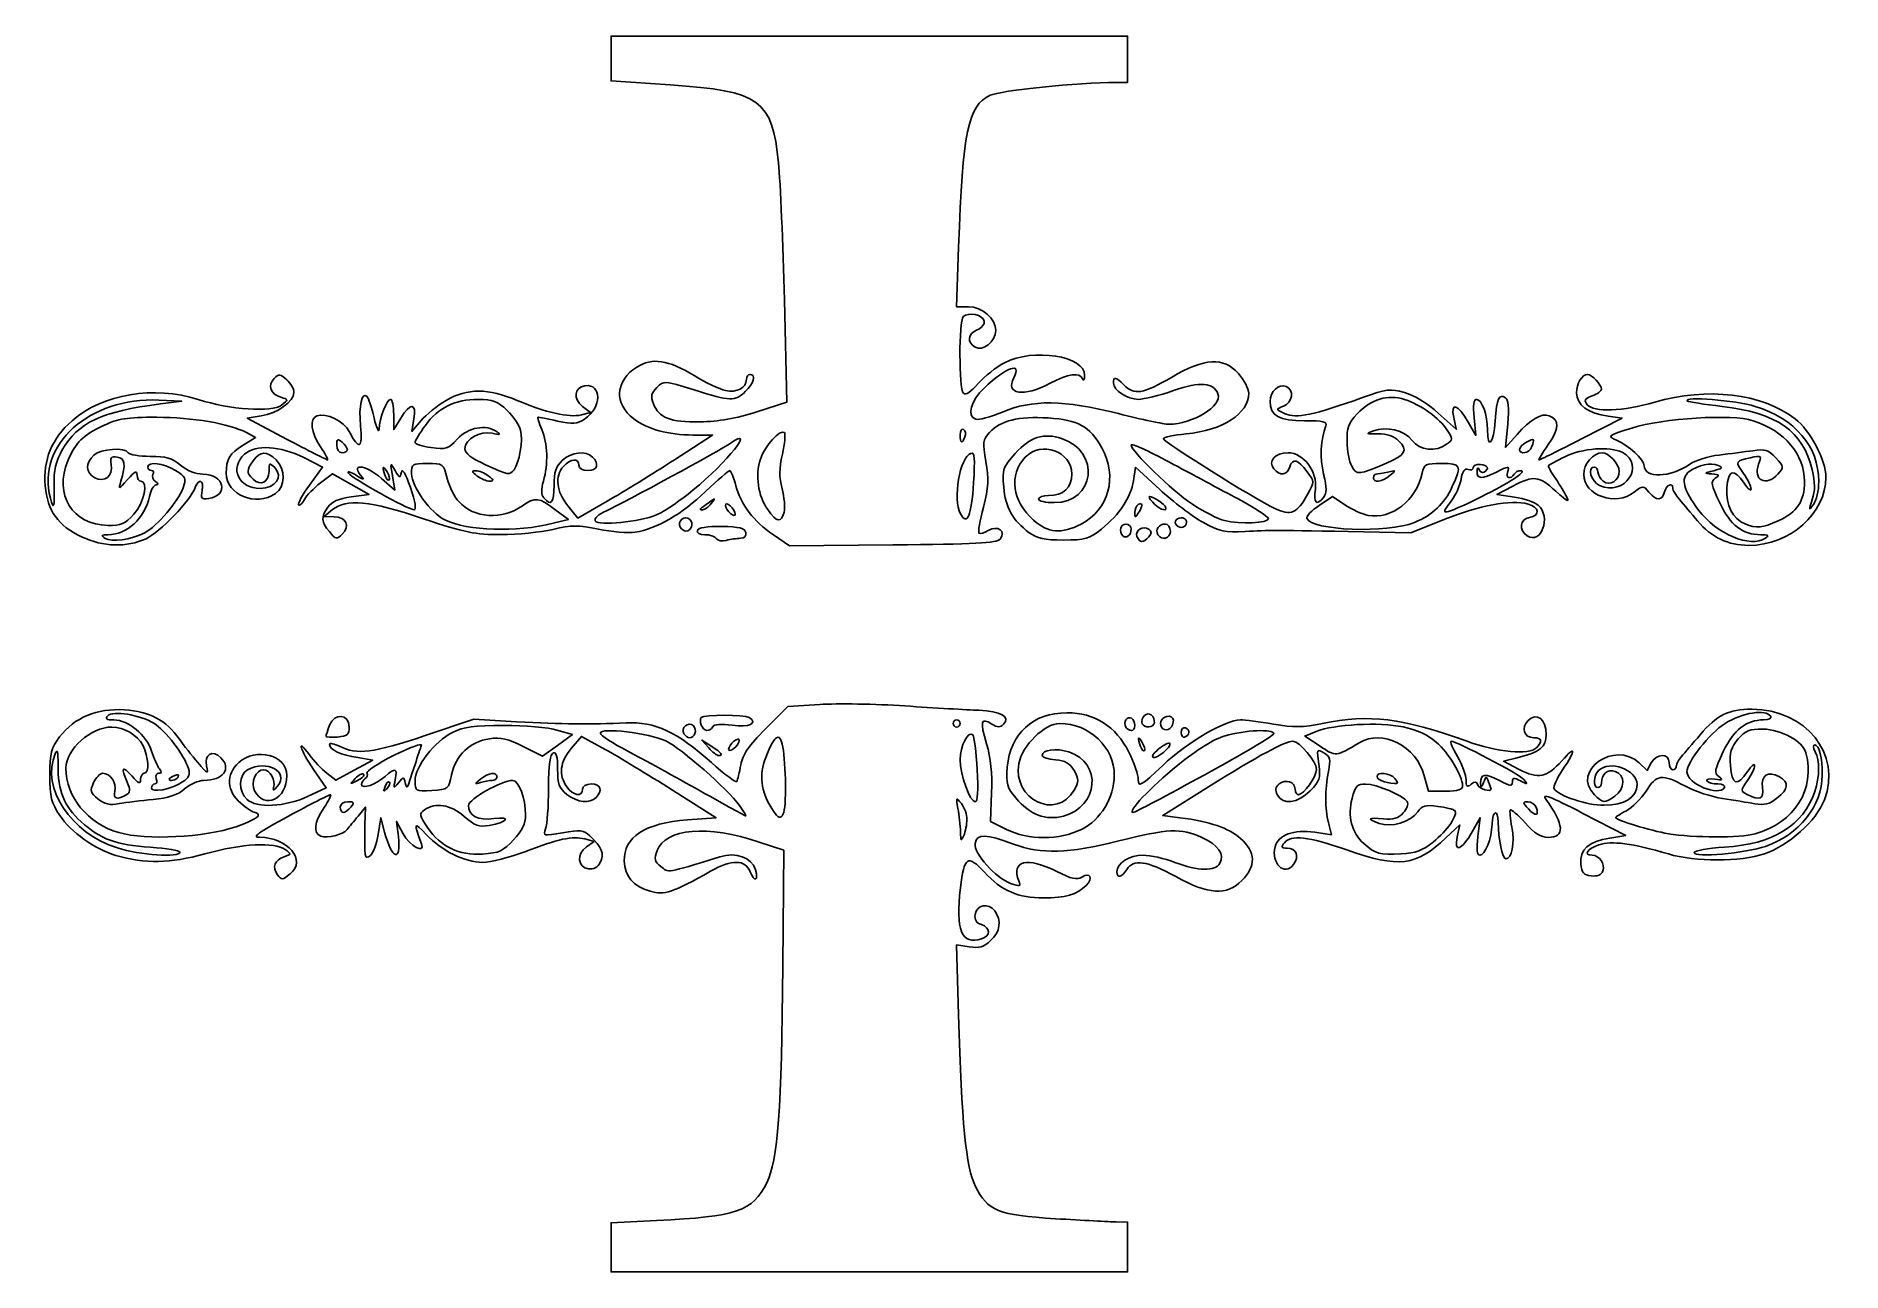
# Model space of a CAD drawing. Header units: centimetres. Extents: x -7.1 to 6.4, y -3 to 6.1.
import ezdxf

# ---------------------------------------------------------------- set-up
doc = ezdxf.new("R2010")
doc.units = ezdxf.units.CM
doc.header["$MEASUREMENT"] = 0
doc.layers.add('Layer 1', color=7, linetype='Continuous')

msp = doc.modelspace()

# ---------------------------------------------------------------- linework, layer by layer
at = {"layer": 'Layer 1'}
for points, knots in [([(-6.71485, 2.42279), (-6.88885, 2.50381), (-6.96967, 2.61695), (-6.98492, 2.80089), (-6.98492, 2.80089), (-7.00117, 2.9969), (-6.93759, 3.15145), (-6.78571, 3.28514), (-6.78571, 3.28514), (-6.55863, 3.48502), (-6.17723, 3.54925), (-5.84806, 3.44304), (-5.84806, 3.44304), (-5.61441, 3.36765), (-5.30038, 3.34661), (-5.23055, 3.40166), (-5.23055, 3.40166), (-5.17792, 3.44315), (-5.17795, 3.44346), (-5.23533, 3.45965), (-5.23533, 3.45965), (-5.3109, 3.48096), (-5.33532, 3.54925), (-5.28526, 3.59931), (-5.28526, 3.59931), (-5.24978, 3.63479), (-5.23954, 3.63382), (-5.19168, 3.59051), (-5.19168, 3.59051), (-5.16212, 3.56376), (-5.13794, 3.52077), (-5.13794, 3.49498), (-5.13794, 3.49498), (-5.13794, 3.42806), (-5.26059, 3.34058), (-5.38151, 3.32124), (-5.38151, 3.32124), (-5.38151, 3.32124), (-5.48483, 3.30472), (-5.48483, 3.30472), (-5.48483, 3.30472), (-5.48483, 3.30472), (-5.19276, 3.14959), (-5.19276, 3.14959), (-5.19276, 3.14959), (-5.03212, 3.06427), (-4.89489, 2.99446), (-4.88782, 2.99446), (-4.88782, 2.99446), (-4.88074, 2.99446), (-4.90436, 3.03779), (-4.9403, 3.09076), (-4.9403, 3.09076), (-5.0137, 3.19893), (-5.02515, 3.29882), (-4.96671, 3.32125), (-4.96671, 3.32125), (-4.89952, 3.34703), (-4.76756, 3.28295), (-4.72722, 3.20494), (-4.72722, 3.20494), (-4.65424, 3.0638), (-4.62544, 3.07871), (-4.64318, 3.24846), (-4.64318, 3.24846), (-4.65843, 3.39438), (-4.63376, 3.50452), (-4.59458, 3.46535), (-4.59458, 3.46535), (-4.58519, 3.45596), (-4.56205, 3.38487), (-4.54315, 3.30737), (-4.54315, 3.30737), (-4.52425, 3.22987), (-4.50747, 3.19147), (-4.50586, 3.22204), (-4.50586, 3.22204), (-4.5015, 3.3049), (-4.44826, 3.44427), (-4.42097, 3.44427), (-4.42097, 3.44427), (-4.40784, 3.44427), (-4.39706, 3.39367), (-4.397, 3.33182), (-4.397, 3.33182), (-4.397, 3.33182), (-4.39689, 3.21937), (-4.39689, 3.21937), (-4.39689, 3.21937), (-4.39689, 3.21937), (-4.34446, 3.30536), (-4.34446, 3.30536), (-4.34446, 3.30536), (-4.27399, 3.42094), (-4.22713, 3.41775), (-4.24645, 3.29868), (-4.24645, 3.29868), (-4.24645, 3.29868), (-4.26149, 3.20601), (-4.26149, 3.20601), (-4.26149, 3.20601), (-4.26149, 3.20601), (-4.19421, 3.28597), (-4.19421, 3.28597), (-4.19421, 3.28597), (-4.15721, 3.32995), (-4.07263, 3.39775), (-4.00626, 3.43664), (-4.00626, 3.43664), (-3.84937, 3.52859), (-3.69638, 3.52835), (-3.47993, 3.43584), (-3.47993, 3.43584), (-3.27273, 3.34728), (-3.09172, 3.30656), (-3.00358, 3.32868), (-3.00358, 3.32868), (-3.00358, 3.32868), (-2.93465, 3.34598), (-2.93465, 3.34598), (-2.93465, 3.34598), (-2.93465, 3.34598), (-2.99397, 3.39072), (-2.99397, 3.39072), (-2.99397, 3.39072), (-3.0665, 3.44543), (-3.0565, 3.53364), (-2.97647, 3.54508), (-2.97647, 3.54508), (-2.84933, 3.56327), (-2.85131, 3.38165), (-2.97916, 3.29788), (-2.97916, 3.29788), (-3.0354, 3.26103), (-3.06666, 3.25873), (-3.18032, 3.28311), (-3.18032, 3.28311), (-3.25434, 3.29898), (-3.31966, 3.31197), (-3.32548, 3.31197), (-3.32548, 3.31197), (-3.3313, 3.31197), (-3.31881, 3.27068), (-3.29772, 3.22022), (-3.29772, 3.22022), (-3.25322, 3.11371), (-3.24843, 2.96617), (-3.2853, 2.83761), (-3.2853, 2.83761), (-3.30326, 2.775), (-3.30226, 2.73645), (-3.28206, 2.71211), (-3.28206, 2.71211), (-3.2289, 2.64806), (-3.20647, 2.67552), (-3.20647, 2.80466), (-3.20647, 2.80466), (-3.20647, 2.90391), (-3.19284, 2.94515), (-3.14523, 2.98987), (-3.14523, 2.98987), (-3.07804, 3.05299), (-2.97042, 3.06535), (-2.92072, 3.01565), (-2.92072, 3.01565), (-2.86822, 2.96315), (-2.88465, 2.91511), (-2.95512, 2.91511), (-2.95512, 2.91511), (-2.99628, 2.91511), (-3.02127, 2.9301), (-3.02127, 2.9548), (-3.02127, 2.9548), (-3.02127, 3.00933), (-3.08325, 3.00464), (-3.13623, 2.9461), (-3.13623, 2.9461), (-3.20201, 2.87341), (-3.18891, 2.75557), (-3.10361, 2.65271), (-3.10361, 2.65271), (-3.10361, 2.65271), (-3.02862, 2.56228), (-3.02862, 2.56228), (-3.02862, 2.56228), (-3.02862, 2.56228), (-2.81083, 2.6879), (-2.81083, 2.6879), (-2.81083, 2.6879), (-2.69105, 2.75699), (-2.46615, 2.8957), (-2.31106, 2.99615), (-2.31106, 2.99615), (-2.31106, 2.99615), (-2.02908, 3.17878), (-2.02908, 3.17878), (-2.02908, 3.17878), (-2.02908, 3.17878), (-2.1746, 3.17939), (-2.1746, 3.17939), (-2.1746, 3.17939), (-2.3604, 3.18017), (-2.50979, 3.22122), (-2.61465, 3.30032), (-2.61465, 3.30032), (-2.76311, 3.41231), (-2.75303, 3.58283), (-2.59198, 3.68379), (-2.59198, 3.68379), (-2.47637, 3.75626), (-2.36065, 3.73913), (-2.16552, 3.62065), (-2.16552, 3.62065), (-2.08049, 3.56902), (-1.97582, 3.51907), (-1.93293, 3.50965), (-1.93293, 3.50965), (-1.84987, 3.49141), (-1.77773, 3.53017), (-1.77773, 3.59304), (-1.77773, 3.59304), (-1.77773, 3.61309), (-1.76582, 3.62949), (-1.75127, 3.62949), (-1.75127, 3.62949), (-1.7044, 3.62949), (-1.72306, 3.56098), (-1.78605, 3.50181), (-1.78605, 3.50181), (-1.8641, 3.42848), (-1.89447, 3.42947), (-2.16622, 3.5142), (-2.16622, 3.5142), (-2.3891, 3.58369), (-2.3908, 3.5838), (-2.44244, 3.53216), (-2.44244, 3.53216), (-2.48462, 3.48998), (-2.48944, 3.46717), (-2.46806, 3.41093), (-2.46806, 3.41093), (-2.42842, 3.30666), (-2.34405, 3.27415), (-2.12169, 3.27745), (-2.12169, 3.27745), (-1.98575, 3.27947), (-1.85319, 3.30282), (-1.70078, 3.35158), (-1.70078, 3.35158), (-1.70078, 3.35158), (-1.4783, 3.42277), (-1.4783, 3.42277), (-1.4783, 3.42277), (-1.4783, 3.42277), (-1.49598, 4.18097), (-1.49598, 4.18097), (-1.49598, 4.18097), (-1.5057, 4.59798), (-1.5253, 5.05687), (-1.53952, 5.20072), (-1.53952, 5.20072), (-1.58609, 5.67173), (-1.6736, 5.73478), (-2.34382, 5.78026), (-2.34382, 5.78026), (-2.34382, 5.78026), (-2.78314, 5.81007), (-2.78314, 5.81007), (-2.78314, 5.81007), (-2.78314, 5.81007), (-2.78314, 5.97654), (-2.78314, 5.97654), (-2.78314, 5.97654), (-2.78314, 5.97654), (-2.78314, 6.14301), (-2.78314, 6.14301), (-2.78314, 6.14301), (-2.78314, 6.14301), (-0.86491, 6.14301), (-0.86491, 6.14301), (-0.86491, 6.14301), (-0.86491, 6.14301), (1.05332, 6.14301), (1.05332, 6.14301), (1.05332, 6.14301), (1.05332, 6.14301), (1.05332, 5.97103), (1.05332, 5.97103), (1.05332, 5.97103), (1.05332, 5.97103), (1.05332, 5.79905), (1.05332, 5.79905), (1.05332, 5.79905), (1.05332, 5.79905), (0.96733, 5.79879), (0.96733, 5.79879), (0.96733, 5.79879), (0.68558, 5.79793), (0.10656, 5.73879), (0.03158, 5.7032), (0.03158, 5.7032), (-0.13205, 5.62555), (-0.17192, 5.4332), (-0.20217, 4.57535), (-0.20217, 4.57535), (-0.20217, 4.57535), (-0.2178, 4.13217), (-0.2178, 4.13217), (-0.2178, 4.13217), (-0.2178, 4.13217), (-0.12925, 4.13217), (-0.12925, 4.13217), (-0.12925, 4.13217), (-0.02885, 4.13217), (0.07436, 4.04286), (0.07436, 3.95597), (0.07436, 3.95597), (0.07436, 3.87528), (-0.02321, 3.7965), (-0.07932, 3.83189), (-0.07932, 3.83189), (-0.14197, 3.87141), (-0.13504, 3.92892), (-0.06387, 3.96014), (-0.06387, 3.96014), (-0.03076, 3.97466), (-0.00707, 4.00443), (-0.01122, 4.02629), (-0.01122, 4.02629), (-0.01999, 4.0724), (-0.13166, 4.09548), (-0.16837, 4.05878), (-0.16837, 4.05878), (-0.201, 4.02615), (-0.19948, 3.5223), (-0.16665, 3.48948), (-0.16665, 3.48948), (-0.15061, 3.47344), (-0.11017, 3.49978), (-0.05586, 3.56163), (-0.05586, 3.56163), (-0.00882, 3.61521), (0.07842, 3.68459), (0.13801, 3.71582), (0.13801, 3.71582), (0.35198, 3.82796), (0.73888, 3.76714), (0.73374, 3.62217), (0.73374, 3.62217), (0.73259, 3.5898), (0.72565, 3.5782), (0.71831, 3.59639), (0.71831, 3.59639), (0.6977, 3.64746), (0.61316, 3.63587), (0.47686, 3.56332), (0.47686, 3.56332), (0.28164, 3.45939), (0.14135, 3.48097), (0.20758, 3.60473), (0.20758, 3.60473), (0.27283, 3.72665), (0.15164, 3.68444), (-0.01162, 3.52837), (-0.01162, 3.52837), (-0.11337, 3.43111), (-0.14267, 3.32253), (-0.07425, 3.29627), (-0.07425, 3.29627), (-0.05413, 3.28855), (0.03481, 3.31273), (0.12339, 3.35002), (0.12339, 3.35002), (0.34666, 3.44399), (0.57492, 3.44084), (0.98557, 3.33809), (0.98557, 3.33809), (1.15931, 3.29462), (1.326, 3.25912), (1.35599, 3.2592), (1.35599, 3.2592), (1.53752, 3.25969), (1.75851, 3.39494), (1.72414, 3.48451), (1.72414, 3.48451), (1.69107, 3.57069), (1.59557, 3.57785), (1.39393, 3.50927), (1.39393, 3.50927), (1.28881, 3.47352), (1.17182, 3.44427), (1.13395, 3.44427), (1.13395, 3.44427), (1.05156, 3.44427), (0.94749, 3.51156), (0.94749, 3.56483), (0.94749, 3.56483), (0.94749, 3.61605), (0.96398, 3.61298), (1.02687, 3.5501), (1.02687, 3.5501), (1.10347, 3.4735), (1.16666, 3.48378), (1.37802, 3.60722), (1.37802, 3.60722), (1.62827, 3.75338), (1.76359, 3.76111), (1.87569, 3.63568), (1.87569, 3.63568), (1.91816, 3.58816), (1.95291, 3.52234), (1.95291, 3.48943), (1.95291, 3.48943), (1.95291, 3.33886), (1.75956, 3.21328), (1.48879, 3.18799), (1.48879, 3.18799), (1.39481, 3.17921), (1.31791, 3.16303), (1.31791, 3.15202), (1.31791, 3.15202), (1.31791, 3.12887), (1.99637, 2.70441), (2.14616, 2.63385), (2.14616, 2.63385), (2.26631, 2.57725), (2.31188, 2.59669), (2.38899, 2.73743), (2.38899, 2.73743), (2.4414, 2.83309), (2.4414, 2.83317), (2.38738, 2.90552), (2.38738, 2.90552), (2.31733, 2.99935), (2.27904, 3.01041), (2.25764, 2.94301), (2.25764, 2.94301), (2.23733, 2.87901), (2.18444, 2.87251), (2.13812, 2.92832), (2.13812, 2.92832), (2.09185, 2.98408), (2.14859, 3.04738), (2.24484, 3.04738), (2.24484, 3.04738), (2.3596, 3.04738), (2.46506, 2.90705), (2.44768, 2.77747), (2.44768, 2.77747), (2.43349, 2.67167), (2.45395, 2.65087), (2.50807, 2.71608), (2.50807, 2.71608), (2.53363, 2.74688), (2.53372, 2.78364), (2.5085, 2.88877), (2.5085, 2.88877), (2.47963, 3.00912), (2.48624, 3.1437), (2.52615, 3.24768), (2.52615, 3.24768), (2.53781, 3.27808), (2.50676, 3.28549), (2.36774, 3.28549), (2.36774, 3.28549), (2.17812, 3.28549), (2.11166, 3.3229), (2.11166, 3.42966), (2.11166, 3.42966), (2.11166, 3.50286), (2.17487, 3.56194), (2.23039, 3.54063), (2.23039, 3.54063), (2.29196, 3.517), (2.27901, 3.41933), (2.21088, 3.3935), (2.21088, 3.3935), (2.15138, 3.37094), (2.15139, 3.37091), (2.22327, 3.33757), (2.22327, 3.33757), (2.30383, 3.30021), (2.43316, 3.32726), (2.79751, 3.45766), (2.79751, 3.45766), (2.97582, 3.52148), (3.00455, 3.52496), (3.10979, 3.49549), (3.10979, 3.49549), (3.17872, 3.47619), (3.28008, 3.41415), (3.35988, 3.3424), (3.35988, 3.3424), (3.35988, 3.3424), (3.49406, 3.22176), (3.49406, 3.22176), (3.49406, 3.22176), (3.49406, 3.22176), (3.47475, 3.30968), (3.47475, 3.30968), (3.47475, 3.30968), (3.44875, 3.42803), (3.50724, 3.40931), (3.58299, 3.27503), (3.58299, 3.27503), (3.58299, 3.27503), (3.63881, 3.17607), (3.63881, 3.17607), (3.63881, 3.17607), (3.63881, 3.17607), (3.62593, 3.31016), (3.62593, 3.31016), (3.62593, 3.31016), (3.61719, 3.40116), (3.62284, 3.44425), (3.64353, 3.44425), (3.64353, 3.44425), (3.68423, 3.44425), (3.72562, 3.32999), (3.72562, 3.21763), (3.72562, 3.21763), (3.72562, 3.06392), (3.77148, 3.11714), (3.78362, 3.28494), (3.78362, 3.28494), (3.79593, 3.45511), (3.81008, 3.48704), (3.85963, 3.45641), (3.85963, 3.45641), (3.88174, 3.44274), (3.88665, 3.38395), (3.87586, 3.26194), (3.87586, 3.26194), (3.87586, 3.26194), (3.86039, 3.08706), (3.86039, 3.08706), (3.86039, 3.08706), (3.86039, 3.08706), (3.94514, 3.18336), (3.94514, 3.18336), (3.94514, 3.18336), (4.04335, 3.29495), (4.1285, 3.3446), (4.18468, 3.32304), (4.18468, 3.32304), (4.26104, 3.29374), (4.25861, 3.22354), (4.17722, 3.10807), (4.17722, 3.10807), (4.13317, 3.04558), (4.10234, 2.99445), (4.1087, 2.99445), (4.1087, 2.99445), (4.11506, 2.99445), (4.25645, 3.06449), (4.42288, 3.15009), (4.42288, 3.15009), (4.42288, 3.15009), (4.72549, 3.30573), (4.72549, 3.30573), (4.72549, 3.30573), (4.72549, 3.30573), (4.62142, 3.31969), (4.62142, 3.31969), (4.62142, 3.31969), (4.47326, 3.33956), (4.38708, 3.40311), (4.38708, 3.49248), (4.38708, 3.49248), (4.38708, 3.56211), (4.42778, 3.62945), (4.46986, 3.62945), (4.46986, 3.62945), (4.49783, 3.62945), (4.57229, 3.55067), (4.57229, 3.52107), (4.57229, 3.52107), (4.57229, 3.5072), (4.54123, 3.48404), (4.50327, 3.4696), (4.50327, 3.4696), (4.44607, 3.44785), (4.43983, 3.43664), (4.46682, 3.40411), (4.46682, 3.40411), (4.51466, 3.34647), (4.73281, 3.35479), (4.96748, 3.4232), (4.96748, 3.4232), (5.35803, 3.53705), (5.76188, 3.48943), (6.00986, 3.30029), (6.00986, 3.30029), (6.12283, 3.21413), (6.23917, 2.99343), (6.23917, 2.86531), (6.23917, 2.86531), (6.23917, 2.59667), (5.97038, 2.35944), (5.66598, 2.35944), (5.66598, 2.35944), (5.51304, 2.35944), (5.38787, 2.41914), (5.28537, 2.54097), (5.28537, 2.54097), (5.24082, 2.59392), (5.18121, 2.66505), (5.15292, 2.69903), (5.15292, 2.69903), (5.12462, 2.73301), (5.10147, 2.7717), (5.10147, 2.78502), (5.10147, 2.78502), (5.10147, 2.83116), (5.05466, 2.80898), (5.04089, 2.75631), (5.04089, 2.75631), (5.02341, 2.68945), (4.9811, 2.68887), (4.92474, 2.75469), (4.92474, 2.75469), (4.88128, 2.80545), (4.88013, 2.80545), (4.8156, 2.75469), (4.8156, 2.75469), (4.6789, 2.64716), (4.44002, 2.73095), (4.44002, 2.88642), (4.44002, 2.88642), (4.44002, 2.96449), (4.5105, 3.04735), (4.57691, 3.04735), (4.57691, 3.04735), (4.62729, 3.04735), (4.7046, 2.96394), (4.7046, 2.9096), (4.7046, 2.9096), (4.7046, 2.84127), (4.63263, 2.7966), (4.58554, 2.83568), (4.58554, 2.83568), (4.56371, 2.8538), (4.54585, 2.88502), (4.54585, 2.90507), (4.54585, 2.90507), (4.54585, 2.92512), (4.53394, 2.94152), (4.51939, 2.94152), (4.51939, 2.94152), (4.46473, 2.94152), (4.49458, 2.8338), (4.55713, 2.8053), (4.55713, 2.8053), (4.74412, 2.7201), (4.90429, 2.95464), (4.72474, 3.05073), (4.72474, 3.05073), (4.63773, 3.0973), (4.42563, 3.08097), (4.30099, 3.01811), (4.30099, 3.01811), (4.23921, 2.98696), (4.18439, 2.95766), (4.17917, 2.95301), (4.17917, 2.95301), (4.17394, 2.94836), (4.19309, 2.91113), (4.22172, 2.87027), (4.22172, 2.87027), (4.25035, 2.82941), (4.28929, 2.76622), (4.30825, 2.72984), (4.30825, 2.72984), (4.33711, 2.67446), (4.32479, 2.67985), (4.23255, 2.76291), (4.23255, 2.76291), (4.10491, 2.87785), (4.07164, 2.88156), (3.91282, 2.79849), (3.91282, 2.79849), (3.91282, 2.79849), (3.79572, 2.73724), (3.79572, 2.73724), (3.79572, 2.73724), (3.79572, 2.73724), (3.92605, 2.71796), (3.92605, 2.71796), (3.92605, 2.71796), (3.99773, 2.70735), (4.07722, 2.68003), (4.10268, 2.65724), (4.10268, 2.65724), (4.19987, 2.57026), (4.12579, 2.36394), (4.02109, 2.42998), (4.02109, 2.42998), (3.95575, 2.4712), (3.96538, 2.5562), (4.03654, 2.56631), (4.03654, 2.56631), (4.11784, 2.57786), (4.11179, 2.64551), (4.02757, 2.66665), (4.02757, 2.66665), (3.89926, 2.69885), (3.65999, 2.6554), (3.40816, 2.55415), (3.40816, 2.55415), (3.40816, 2.55415), (3.15681, 2.45309), (3.15681, 2.45309), (3.15681, 2.45309), (3.15681, 2.45309), (2.80624, 2.45982), (2.80624, 2.45982), (2.80624, 2.45982), (2.15532, 2.47232), (2.09884, 2.47251), (1.9265, 2.46282), (1.9265, 2.46282), (1.77553, 2.45433), (1.73716, 2.46269), (1.61241, 2.5313), (1.61241, 2.5313), (1.53425, 2.57428), (1.38988, 2.68391), (1.29159, 2.77491), (1.29159, 2.77491), (1.29159, 2.77491), (1.11288, 2.94037), (1.11288, 2.94037), (1.11288, 2.94037), (1.11288, 2.94037), (1.09677, 2.83963), (1.09677, 2.83963), (1.09677, 2.83963), (1.07691, 2.71545), (0.99285, 2.58859), (0.8591, 2.48095), (0.8591, 2.48095), (0.76769, 2.40738), (0.73917, 2.39912), (0.57661, 2.39912), (0.57661, 2.39912), (0.43526, 2.39912), (0.37985, 2.41102), (0.32273, 2.45367), (0.32273, 2.45367), (0.19782, 2.54693), (0.14581, 2.63965), (0.13322, 2.7915), (0.13322, 2.7915), (0.12202, 2.92657), (0.12687, 2.94085), (0.21841, 3.04217), (0.21841, 3.04217), (0.32901, 3.16459), (0.43034, 3.19725), (0.56339, 3.15334), (0.56339, 3.15334), (0.85617, 3.05671), (0.81151, 2.67692), (0.50737, 2.67692), (0.50737, 2.67692), (0.44387, 2.67692), (0.39192, 2.68883), (0.39192, 2.70338), (0.39192, 2.70338), (0.39192, 2.71793), (0.42536, 2.72984), (0.46624, 2.72984), (0.46624, 2.72984), (0.57637, 2.72984), (0.63887, 2.78745), (0.63887, 2.88897), (0.63887, 2.88897), (0.63887, 3.05791), (0.41054, 3.14055), (0.29267, 3.01427), (0.29267, 3.01427), (0.1695, 2.88232), (0.19558, 2.68574), (0.35478, 2.54596), (0.35478, 2.54596), (0.46356, 2.45045), (0.56118, 2.44254), (0.70782, 2.51736), (0.70782, 2.51736), (0.91353, 2.62231), (0.98155, 2.87396), (0.86113, 3.08455), (0.86113, 3.08455), (0.76823, 3.24701), (0.6885, 3.29137), (0.46344, 3.30581), (0.46344, 3.30581), (0.24282, 3.31997), (0.10976, 3.28726), (0.02783, 3.19871), (0.02783, 3.19871), (-0.02181, 3.14507), (-0.02414, 3.12619), (0.0011, 2.98209), (0.0011, 2.98209), (0.02388, 2.85204), (0.02051, 2.79246), (-0.01804, 2.64382), (-0.01804, 2.64382), (-0.04378, 2.5446), (-0.05847, 2.45705), (-0.05069, 2.44927), (-0.05069, 2.44927), (-0.04291, 2.44149), (-0.01187, 2.45054), (0.01828, 2.46937), (0.01828, 2.46937), (0.0879, 2.51285), (0.15476, 2.46402), (0.10602, 2.40528), (0.10602, 2.40528), (0.08259, 2.37705), (-0.08518, 2.3681), (-0.69123, 2.36274), (-0.69123, 2.36274), (-0.69123, 2.36274), (-1.45881, 2.35595), (-1.45881, 2.35595), (-1.45881, 2.35595), (-1.45881, 2.35595), (-1.57775, 2.43778), (-1.57775, 2.43778), (-1.57775, 2.43778), (-1.72758, 2.54087), (-1.81732, 2.65868), (-1.8556, 2.80259), (-1.8556, 2.80259), (-1.87205, 2.86444), (-1.89298, 2.91504), (-1.90209, 2.91504), (-1.90209, 2.91504), (-1.91121, 2.91504), (-1.99147, 2.84513), (-2.08045, 2.75969), (-2.08045, 2.75969), (-2.2541, 2.59294), (-2.44595, 2.48203), (-2.60269, 2.45777), (-2.60269, 2.45777), (-2.65628, 2.44948), (-2.77942, 2.45928), (-2.87632, 2.47955), (-2.87632, 2.47955), (-3.02836, 2.51136), (-3.07483, 2.51115), (-3.21544, 2.47799), (-3.21544, 2.47799), (-3.30505, 2.45686), (-3.47816, 2.43939), (-3.60011, 2.43918), (-3.60011, 2.43918), (-3.79334, 2.43884), (-3.86743, 2.4541), (-4.17639, 2.55785), (-4.17639, 2.55785), (-4.57704, 2.69239), (-4.74893, 2.70948), (-4.85049, 2.62488), (-4.85049, 2.62488), (-4.85049, 2.62488), (-4.91295, 2.57284), (-4.91295, 2.57284), (-4.91295, 2.57284), (-4.91295, 2.57284), (-4.83936, 2.57196), (-4.83936, 2.57196), (-4.83936, 2.57196), (-4.74902, 2.57088), (-4.71736, 2.5037), (-4.77875, 2.44335), (-4.77875, 2.44335), (-4.82087, 2.40194), (-4.82705, 2.40311), (-4.87497, 2.46156), (-4.87497, 2.46156), (-4.93681, 2.53699), (-4.93861, 2.56802), (-4.88554, 2.64378), (-4.88554, 2.64378), (-4.85691, 2.68465), (-4.80569, 2.707), (-4.71222, 2.7194), (-4.71222, 2.7194), (-4.71222, 2.7194), (-4.57953, 2.737), (-4.57953, 2.737), (-4.57953, 2.737), (-4.57953, 2.737), (-4.71512, 2.81444), (-4.71512, 2.81444), (-4.71512, 2.81444), (-4.71512, 2.81444), (-4.85071, 2.89188), (-4.85071, 2.89188), (-4.85071, 2.89188), (-4.85071, 2.89188), (-4.94101, 2.82301), (-4.94101, 2.82301), (-4.94101, 2.82301), (-4.99067, 2.78513), (-5.04434, 2.72979), (-5.06026, 2.70003), (-5.06026, 2.70003), (-5.07619, 2.67027), (-5.09569, 2.65239), (-5.10359, 2.6603), (-5.10359, 2.6603), (-5.1115, 2.66821), (-5.07493, 2.73457), (-5.02234, 2.80778), (-5.02234, 2.80778), (-5.02234, 2.80778), (-4.92671, 2.94088), (-4.92671, 2.94088), (-4.92671, 2.94088), (-4.92671, 2.94088), (-5.06535, 3.0117), (-5.06535, 3.0117), (-5.06535, 3.0117), (-5.23759, 3.09969), (-5.42403, 3.11025), (-5.50544, 3.03661), (-5.50544, 3.03661), (-5.61935, 2.9336), (-5.5497, 2.78274), (-5.38823, 2.78274), (-5.38823, 2.78274), (-5.27435, 2.78274), (-5.21365, 2.86989), (-5.28077, 2.93702), (-5.28077, 2.93702), (-5.31949, 2.97574), (-5.32304, 2.9735), (-5.32304, 2.91031), (-5.32304, 2.91031), (-5.32304, 2.82709), (-5.38562, 2.79619), (-5.44134, 2.85191), (-5.44134, 2.85191), (-5.4918, 2.90237), (-5.49173, 2.91554), (-5.4406, 2.98853), (-5.4406, 2.98853), (-5.38959, 3.06136), (-5.33881, 3.06311), (-5.27012, 2.99442), (-5.27012, 2.99442), (-5.19821, 2.92251), (-5.20117, 2.79698), (-5.27601, 2.74457), (-5.27601, 2.74457), (-5.41964, 2.64397), (-5.64054, 2.73498), (-5.64054, 2.89475), (-5.64054, 2.89475), (-5.64054, 3.00128), (-5.61649, 3.04154), (-5.5156, 3.1039), (-5.5156, 3.1039), (-5.5156, 3.1039), (-5.42237, 3.16152), (-5.42237, 3.16152), (-5.42237, 3.16152), (-5.42237, 3.16152), (-5.48992, 3.19691), (-5.48992, 3.19691), (-5.48992, 3.19691), (-5.61801, 3.26402), (-5.89264, 3.31115), (-6.15648, 3.31128), (-6.15648, 3.31128), (-6.37913, 3.31139), (-6.44203, 3.30157), (-6.55336, 3.24928), (-6.55336, 3.24928), (-6.70577, 3.17769), (-6.76007, 3.12381), (-6.81693, 2.9877), (-6.81693, 2.9877), (-6.92231, 2.7355), (-6.78434, 2.51288), (-6.51925, 2.50736), (-6.51925, 2.50736), (-6.42045, 2.5053), (-6.39223, 2.51759), (-6.3263, 2.59136), (-6.3263, 2.59136), (-6.25063, 2.67603), (-6.21746, 2.83568), (-6.27554, 2.83568), (-6.27554, 2.83568), (-6.29009, 2.83568), (-6.30237, 2.85652), (-6.30283, 2.88198), (-6.30283, 2.88198), (-6.30348, 2.91806), (-6.31912, 2.91075), (-6.37364, 2.84891), (-6.37364, 2.84891), (-6.44123, 2.77224), (-6.44293, 2.77179), (-6.4234, 2.83568), (-6.4234, 2.83568), (-6.38488, 2.96171), (-6.3918, 3.00726), (-6.45073, 3.01567), (-6.45073, 3.01567), (-6.49695, 3.02226), (-6.50475, 3.01264), (-6.4949, 2.96114), (-6.4949, 2.96114), (-6.47855, 2.87562), (-6.5445, 2.822), (-6.6178, 2.86123), (-6.6178, 2.86123), (-6.68537, 2.89739), (-6.68812, 2.972), (-6.62402, 3.03001), (-6.62402, 3.03001), (-6.5712, 3.07782), (-6.39437, 3.08979), (-6.36813, 3.04734), (-6.36813, 3.04734), (-6.35914, 3.03279), (-6.28574, 3.02088), (-6.20502, 3.02088), (-6.20502, 3.02088), (-6.08708, 3.02088), (-6.04283, 3.00789), (-5.97966, 2.95473), (-5.97966, 2.95473), (-5.93055, 2.91341), (-5.86827, 2.88858), (-5.81372, 2.88858), (-5.81372, 2.88858), (-5.65353, 2.88858), (-5.61747, 2.73058), (-5.77243, 2.70768), (-5.77243, 2.70768), (-5.82458, 2.69998), (-5.83101, 2.70807), (-5.8197, 2.76721), (-5.8197, 2.76721), (-5.80503, 2.84398), (-5.8445, 2.86104), (-5.87092, 2.78936), (-5.87092, 2.78936), (-5.90661, 2.69253), (-6.13443, 2.45491), (-6.23584, 2.40875), (-6.23584, 2.40875), (-6.38217, 2.34214), (-6.55228, 2.34712), (-6.71472, 2.42276), (-6.71472, 2.42276), (-6.71472, 2.42276), (-6.71485, 2.42279), (-6.71485, 2.42279)], [0, 0, 0, 0, 0.00373134, 0.00373134, 0.00373134, 0.00373134, 0.00746269, 0.00746269, 0.00746269, 0.00746269, 0.01119403, 0.01119403, 0.01119403, 0.01119403, 0.01492537, 0.01492537, 0.01492537, 0.01492537, 0.01865672, 0.01865672, 0.01865672, 0.01865672, 0.02238806, 0.02238806, 0.02238806, 0.02238806, 0.0261194, 0.0261194, 0.0261194, 0.0261194, 0.02985075, 0.02985075, 0.02985075, 0.02985075, 0.03358209, 0.03358209, 0.03358209, 0.03358209, 0.03731343, 0.03731343, 0.03731343, 0.03731343, 0.04104478, 0.04104478, 0.04104478, 0.04104478, 0.04477612, 0.04477612, 0.04477612, 0.04477612, 0.04850746, 0.04850746, 0.04850746, 0.04850746, 0.05223881, 0.05223881, 0.05223881, 0.05223881, 0.05597015, 0.05597015, 0.05597015, 0.05597015, 0.05970149, 0.05970149, 0.05970149, 0.05970149, 0.06343284, 0.06343284, 0.06343284, 0.06343284, 0.06716418, 0.06716418, 0.06716418, 0.06716418, 0.07089552, 0.07089552, 0.07089552, 0.07089552, 0.07462687, 0.07462687, 0.07462687, 0.07462687, 0.07835821, 0.07835821, 0.07835821, 0.07835821, 0.08208955, 0.08208955, 0.08208955, 0.08208955, 0.0858209, 0.0858209, 0.0858209, 0.0858209, 0.08955224, 0.08955224, 0.08955224, 0.08955224, 0.09328358, 0.09328358, 0.09328358, 0.09328358, 0.09701493, 0.09701493, 0.09701493, 0.09701493, 0.10074627, 0.10074627, 0.10074627, 0.10074627, 0.10447761, 0.10447761, 0.10447761, 0.10447761, 0.10820896, 0.10820896, 0.10820896, 0.10820896, 0.1119403, 0.1119403, 0.1119403, 0.1119403, 0.11567164, 0.11567164, 0.11567164, 0.11567164, 0.11940299, 0.11940299, 0.11940299, 0.11940299, 0.12313433, 0.12313433, 0.12313433, 0.12313433, 0.12686567, 0.12686567, 0.12686567, 0.12686567, 0.13059701, 0.13059701, 0.13059701, 0.13059701, 0.13432836, 0.13432836, 0.13432836, 0.13432836, 0.1380597, 0.1380597, 0.1380597, 0.1380597, 0.14179104, 0.14179104, 0.14179104, 0.14179104, 0.14552239, 0.14552239, 0.14552239, 0.14552239, 0.14925373, 0.14925373, 0.14925373, 0.14925373, 0.15298507, 0.15298507, 0.15298507, 0.15298507, 0.15671642, 0.15671642, 0.15671642, 0.15671642, 0.16044776, 0.16044776, 0.16044776, 0.16044776, 0.1641791, 0.1641791, 0.1641791, 0.1641791, 0.16791045, 0.16791045, 0.16791045, 0.16791045, 0.17164179, 0.17164179, 0.17164179, 0.17164179, 0.17537313, 0.17537313, 0.17537313, 0.17537313, 0.17910448, 0.17910448, 0.17910448, 0.17910448, 0.18283582, 0.18283582, 0.18283582, 0.18283582, 0.18656716, 0.18656716, 0.18656716, 0.18656716, 0.19029851, 0.19029851, 0.19029851, 0.19029851, 0.19402985, 0.19402985, 0.19402985, 0.19402985, 0.19776119, 0.19776119, 0.19776119, 0.19776119, 0.20149254, 0.20149254, 0.20149254, 0.20149254, 0.20522388, 0.20522388, 0.20522388, 0.20522388, 0.20895522, 0.20895522, 0.20895522, 0.20895522, 0.21268657, 0.21268657, 0.21268657, 0.21268657, 0.21641791, 0.21641791, 0.21641791, 0.21641791, 0.22014925, 0.22014925, 0.22014925, 0.22014925, 0.2238806, 0.2238806, 0.2238806, 0.2238806, 0.22761194, 0.22761194, 0.22761194, 0.22761194, 0.23134328, 0.23134328, 0.23134328, 0.23134328, 0.23507463, 0.23507463, 0.23507463, 0.23507463, 0.23880597, 0.23880597, 0.23880597, 0.23880597, 0.24253731, 0.24253731, 0.24253731, 0.24253731, 0.24626866, 0.24626866, 0.24626866, 0.24626866, 0.25, 0.25, 0.25, 0.25, 0.25373134, 0.25373134, 0.25373134, 0.25373134, 0.25746269, 0.25746269, 0.25746269, 0.25746269, 0.26119403, 0.26119403, 0.26119403, 0.26119403, 0.26492537, 0.26492537, 0.26492537, 0.26492537, 0.26865672, 0.26865672, 0.26865672, 0.26865672, 0.27238806, 0.27238806, 0.27238806, 0.27238806, 0.2761194, 0.2761194, 0.2761194, 0.2761194, 0.27985075, 0.27985075, 0.27985075, 0.27985075, 0.28358209, 0.28358209, 0.28358209, 0.28358209, 0.28731343, 0.28731343, 0.28731343, 0.28731343, 0.29104478, 0.29104478, 0.29104478, 0.29104478, 0.29477612, 0.29477612, 0.29477612, 0.29477612, 0.29850746, 0.29850746, 0.29850746, 0.29850746, 0.30223881, 0.30223881, 0.30223881, 0.30223881, 0.30597015, 0.30597015, 0.30597015, 0.30597015, 0.30970149, 0.30970149, 0.30970149, 0.30970149, 0.31343284, 0.31343284, 0.31343284, 0.31343284, 0.31716418, 0.31716418, 0.31716418, 0.31716418, 0.32089552, 0.32089552, 0.32089552, 0.32089552, 0.32462687, 0.32462687, 0.32462687, 0.32462687, 0.32835821, 0.32835821, 0.32835821, 0.32835821, 0.33208955, 0.33208955, 0.33208955, 0.33208955, 0.3358209, 0.3358209, 0.3358209, 0.3358209, 0.33955224, 0.33955224, 0.33955224, 0.33955224, 0.34328358, 0.34328358, 0.34328358, 0.34328358, 0.34701493, 0.34701493, 0.34701493, 0.34701493, 0.35074627, 0.35074627, 0.35074627, 0.35074627, 0.35447761, 0.35447761, 0.35447761, 0.35447761, 0.35820896, 0.35820896, 0.35820896, 0.35820896, 0.3619403, 0.3619403, 0.3619403, 0.3619403, 0.36567164, 0.36567164, 0.36567164, 0.36567164, 0.36940299, 0.36940299, 0.36940299, 0.36940299, 0.37313433, 0.37313433, 0.37313433, 0.37313433, 0.37686567, 0.37686567, 0.37686567, 0.37686567, 0.38059701, 0.38059701, 0.38059701, 0.38059701, 0.38432836, 0.38432836, 0.38432836, 0.38432836, 0.3880597, 0.3880597, 0.3880597, 0.3880597, 0.39179104, 0.39179104, 0.39179104, 0.39179104, 0.39552239, 0.39552239, 0.39552239, 0.39552239, 0.39925373, 0.39925373, 0.39925373, 0.39925373, 0.40298507, 0.40298507, 0.40298507, 0.40298507, 0.40671642, 0.40671642, 0.40671642, 0.40671642, 0.41044776, 0.41044776, 0.41044776, 0.41044776, 0.4141791, 0.4141791, 0.4141791, 0.4141791, 0.41791045, 0.41791045, 0.41791045, 0.41791045, 0.42164179, 0.42164179, 0.42164179, 0.42164179, 0.42537313, 0.42537313, 0.42537313, 0.42537313, 0.42910448, 0.42910448, 0.42910448, 0.42910448, 0.43283582, 0.43283582, 0.43283582, 0.43283582, 0.43656716, 0.43656716, 0.43656716, 0.43656716, 0.44029851, 0.44029851, 0.44029851, 0.44029851, 0.44402985, 0.44402985, 0.44402985, 0.44402985, 0.44776119, 0.44776119, 0.44776119, 0.44776119, 0.45149254, 0.45149254, 0.45149254, 0.45149254, 0.45522388, 0.45522388, 0.45522388, 0.45522388, 0.45895522, 0.45895522, 0.45895522, 0.45895522, 0.46268657, 0.46268657, 0.46268657, 0.46268657, 0.46641791, 0.46641791, 0.46641791, 0.46641791, 0.47014925, 0.47014925, 0.47014925, 0.47014925, 0.4738806, 0.4738806, 0.4738806, 0.4738806, 0.47761194, 0.47761194, 0.47761194, 0.47761194, 0.48134328, 0.48134328, 0.48134328, 0.48134328, 0.48507463, 0.48507463, 0.48507463, 0.48507463, 0.48880597, 0.48880597, 0.48880597, 0.48880597, 0.49253731, 0.49253731, 0.49253731, 0.49253731, 0.49626866, 0.49626866, 0.49626866, 0.49626866, 0.5, 0.5, 0.5, 0.5, 0.50373134, 0.50373134, 0.50373134, 0.50373134, 0.50746269, 0.50746269, 0.50746269, 0.50746269, 0.51119403, 0.51119403, 0.51119403, 0.51119403, 0.51492537, 0.51492537, 0.51492537, 0.51492537, 0.51865672, 0.51865672, 0.51865672, 0.51865672, 0.52238806, 0.52238806, 0.52238806, 0.52238806, 0.5261194, 0.5261194, 0.5261194, 0.5261194, 0.52985075, 0.52985075, 0.52985075, 0.52985075, 0.53358209, 0.53358209, 0.53358209, 0.53358209, 0.53731343, 0.53731343, 0.53731343, 0.53731343, 0.54104478, 0.54104478, 0.54104478, 0.54104478, 0.54477612, 0.54477612, 0.54477612, 0.54477612, 0.54850746, 0.54850746, 0.54850746, 0.54850746, 0.55223881, 0.55223881, 0.55223881, 0.55223881, 0.55597015, 0.55597015, 0.55597015, 0.55597015, 0.55970149, 0.55970149, 0.55970149, 0.55970149, 0.56343284, 0.56343284, 0.56343284, 0.56343284, 0.56716418, 0.56716418, 0.56716418, 0.56716418, 0.57089552, 0.57089552, 0.57089552, 0.57089552, 0.57462687, 0.57462687, 0.57462687, 0.57462687, 0.57835821, 0.57835821, 0.57835821, 0.57835821, 0.58208955, 0.58208955, 0.58208955, 0.58208955, 0.5858209, 0.5858209, 0.5858209, 0.5858209, 0.58955224, 0.58955224, 0.58955224, 0.58955224, 0.59328358, 0.59328358, 0.59328358, 0.59328358, 0.59701493, 0.59701493, 0.59701493, 0.59701493, 0.60074627, 0.60074627, 0.60074627, 0.60074627, 0.60447761, 0.60447761, 0.60447761, 0.60447761, 0.60820896, 0.60820896, 0.60820896, 0.60820896, 0.6119403, 0.6119403, 0.6119403, 0.6119403, 0.61567164, 0.61567164, 0.61567164, 0.61567164, 0.61940299, 0.61940299, 0.61940299, 0.61940299, 0.62313433, 0.62313433, 0.62313433, 0.62313433, 0.62686567, 0.62686567, 0.62686567, 0.62686567, 0.63059701, 0.63059701, 0.63059701, 0.63059701, 0.63432836, 0.63432836, 0.63432836, 0.63432836, 0.6380597, 0.6380597, 0.6380597, 0.6380597, 0.64179104, 0.64179104, 0.64179104, 0.64179104, 0.64552239, 0.64552239, 0.64552239, 0.64552239, 0.64925373, 0.64925373, 0.64925373, 0.64925373, 0.65298507, 0.65298507, 0.65298507, 0.65298507, 0.65671642, 0.65671642, 0.65671642, 0.65671642, 0.66044776, 0.66044776, 0.66044776, 0.66044776, 0.6641791, 0.6641791, 0.6641791, 0.6641791, 0.66791045, 0.66791045, 0.66791045, 0.66791045, 0.67164179, 0.67164179, 0.67164179, 0.67164179, 0.67537313, 0.67537313, 0.67537313, 0.67537313, 0.67910448, 0.67910448, 0.67910448, 0.67910448, 0.68283582, 0.68283582, 0.68283582, 0.68283582, 0.68656716, 0.68656716, 0.68656716, 0.68656716, 0.69029851, 0.69029851, 0.69029851, 0.69029851, 0.69402985, 0.69402985, 0.69402985, 0.69402985, 0.69776119, 0.69776119, 0.69776119, 0.69776119, 0.70149254, 0.70149254, 0.70149254, 0.70149254, 0.70522388, 0.70522388, 0.70522388, 0.70522388, 0.70895522, 0.70895522, 0.70895522, 0.70895522, 0.71268657, 0.71268657, 0.71268657, 0.71268657, 0.71641791, 0.71641791, 0.71641791, 0.71641791, 0.72014925, 0.72014925, 0.72014925, 0.72014925, 0.7238806, 0.7238806, 0.7238806, 0.7238806, 0.72761194, 0.72761194, 0.72761194, 0.72761194, 0.73134328, 0.73134328, 0.73134328, 0.73134328, 0.73507463, 0.73507463, 0.73507463, 0.73507463, 0.73880597, 0.73880597, 0.73880597, 0.73880597, 0.74253731, 0.74253731, 0.74253731, 0.74253731, 0.74626866, 0.74626866, 0.74626866, 0.74626866, 0.75, 0.75, 0.75, 0.75, 0.75373134, 0.75373134, 0.75373134, 0.75373134, 0.75746269, 0.75746269, 0.75746269, 0.75746269, 0.76119403, 0.76119403, 0.76119403, 0.76119403, 0.76492537, 0.76492537, 0.76492537, 0.76492537, 0.76865672, 0.76865672, 0.76865672, 0.76865672, 0.77238806, 0.77238806, 0.77238806, 0.77238806, 0.7761194, 0.7761194, 0.7761194, 0.7761194, 0.77985075, 0.77985075, 0.77985075, 0.77985075, 0.78358209, 0.78358209, 0.78358209, 0.78358209, 0.78731343, 0.78731343, 0.78731343, 0.78731343, 0.79104478, 0.79104478, 0.79104478, 0.79104478, 0.79477612, 0.79477612, 0.79477612, 0.79477612, 0.79850746, 0.79850746, 0.79850746, 0.79850746, 0.80223881, 0.80223881, 0.80223881, 0.80223881, 0.80597015, 0.80597015, 0.80597015, 0.80597015, 0.80970149, 0.80970149, 0.80970149, 0.80970149, 0.81343284, 0.81343284, 0.81343284, 0.81343284, 0.81716418, 0.81716418, 0.81716418, 0.81716418, 0.82089552, 0.82089552, 0.82089552, 0.82089552, 0.82462687, 0.82462687, 0.82462687, 0.82462687, 0.82835821, 0.82835821, 0.82835821, 0.82835821, 0.83208955, 0.83208955, 0.83208955, 0.83208955, 0.8358209, 0.8358209, 0.8358209, 0.8358209, 0.83955224, 0.83955224, 0.83955224, 0.83955224, 0.84328358, 0.84328358, 0.84328358, 0.84328358, 0.84701493, 0.84701493, 0.84701493, 0.84701493, 0.85074627, 0.85074627, 0.85074627, 0.85074627, 0.85447761, 0.85447761, 0.85447761, 0.85447761, 0.85820896, 0.85820896, 0.85820896, 0.85820896, 0.8619403, 0.8619403, 0.8619403, 0.8619403, 0.86567164, 0.86567164, 0.86567164, 0.86567164, 0.86940299, 0.86940299, 0.86940299, 0.86940299, 0.87313433, 0.87313433, 0.87313433, 0.87313433, 0.87686567, 0.87686567, 0.87686567, 0.87686567, 0.88059701, 0.88059701, 0.88059701, 0.88059701, 0.88432836, 0.88432836, 0.88432836, 0.88432836, 0.8880597, 0.8880597, 0.8880597, 0.8880597, 0.89179104, 0.89179104, 0.89179104, 0.89179104, 0.89552239, 0.89552239, 0.89552239, 0.89552239, 0.89925373, 0.89925373, 0.89925373, 0.89925373, 0.90298507, 0.90298507, 0.90298507, 0.90298507, 0.90671642, 0.90671642, 0.90671642, 0.90671642, 0.91044776, 0.91044776, 0.91044776, 0.91044776, 0.9141791, 0.9141791, 0.9141791, 0.9141791, 0.91791045, 0.91791045, 0.91791045, 0.91791045, 0.92164179, 0.92164179, 0.92164179, 0.92164179, 0.92537313, 0.92537313, 0.92537313, 0.92537313, 0.92910448, 0.92910448, 0.92910448, 0.92910448, 0.93283582, 0.93283582, 0.93283582, 0.93283582, 0.93656716, 0.93656716, 0.93656716, 0.93656716, 0.94029851, 0.94029851, 0.94029851, 0.94029851, 0.94402985, 0.94402985, 0.94402985, 0.94402985, 0.94776119, 0.94776119, 0.94776119, 0.94776119, 0.95149254, 0.95149254, 0.95149254, 0.95149254, 0.95522388, 0.95522388, 0.95522388, 0.95522388, 0.95895522, 0.95895522, 0.95895522, 0.95895522, 0.96268657, 0.96268657, 0.96268657, 0.96268657, 0.96641791, 0.96641791, 0.96641791, 0.96641791, 0.97014925, 0.97014925, 0.97014925, 0.97014925, 0.9738806, 0.9738806, 0.9738806, 0.9738806, 0.97761194, 0.97761194, 0.97761194, 0.97761194, 0.98134328, 0.98134328, 0.98134328, 0.98134328, 0.98507463, 0.98507463, 0.98507463, 0.98507463, 0.98880597, 0.98880597, 0.98880597, 0.98880597, 0.99253731, 0.99253731, 0.99253731, 0.99253731, 1, 1, 1, 1]), ([(-6.91897, 2.80263), (-6.92144, 2.91897), (-6.90709, 2.9815), (-6.85798, 3.06838), (-6.85798, 3.06838), (-6.74343, 3.27106), (-6.56568, 3.35459), (-6.13014, 3.41042), (-6.13014, 3.41042), (-6.13014, 3.41042), (-5.97139, 3.43077), (-5.97139, 3.43077), (-5.97139, 3.43077), (-5.97139, 3.43077), (-6.14074, 3.43887), (-6.14074, 3.43887), (-6.14074, 3.43887), (-6.65567, 3.46351), (-7.05264, 3.10461), (-6.9469, 2.71002), (-6.9469, 2.71002), (-6.92196, 2.61694), (-6.91549, 2.63838), (-6.91897, 2.80262), (-6.91897, 2.80262), (-6.91897, 2.80262), (-6.91897, 2.80263), (-6.91897, 2.80263)], [0, 0, 0, 0, 0.125, 0.125, 0.125, 0.125, 0.25, 0.25, 0.25, 0.25, 0.375, 0.375, 0.375, 0.375, 0.5, 0.5, 0.5, 0.5, 0.625, 0.625, 0.625, 0.625, 0.75, 0.75, 0.75, 0.75, 1, 1, 1, 1]), ([(-3.50314, 2.92169), (-3.46442, 2.96854), (-3.43588, 3.14125), (-3.45456, 3.21567), (-3.45456, 3.21567), (-3.46323, 3.25022), (-3.50847, 3.31578), (-3.5551, 3.36136), (-3.5551, 3.36136), (-3.6268, 3.43146), (-3.6599, 3.44424), (-3.76976, 3.44424), (-3.76976, 3.44424), (-3.93933, 3.44424), (-4.06769, 3.38088), (-4.16207, 3.25059), (-4.16207, 3.25059), (-4.20404, 3.19266), (-4.23837, 3.13587), (-4.23837, 3.12439), (-4.23837, 3.12439), (-4.23837, 3.11291), (-4.18487, 3.0955), (-4.11948, 3.08569), (-4.11948, 3.08569), (-4.00987, 3.06925), (-3.99458, 3.07429), (-3.92366, 3.15021), (-3.92366, 3.15021), (-3.84241, 3.23719), (-3.71081, 3.26108), (-3.62984, 3.20356), (-3.62984, 3.20356), (-3.5995, 3.18201), (-3.60795, 3.17927), (-3.66571, 3.19194), (-3.66571, 3.19194), (-3.75633, 3.21182), (-3.86796, 3.14838), (-3.86796, 3.077), (-3.86796, 3.077), (-3.86796, 3.04364), (-3.82046, 3.00681), (-3.71582, 2.95905), (-3.71582, 2.95905), (-3.53896, 2.87832), (-3.53896, 2.87832), (-3.50315, 2.92167), (-3.50315, 2.92167), (-3.50315, 2.92167), (-3.50314, 2.92169), (-3.50314, 2.92169)], [0, 0, 0, 0, 0.07142857, 0.07142857, 0.07142857, 0.07142857, 0.14285714, 0.14285714, 0.14285714, 0.14285714, 0.21428571, 0.21428571, 0.21428571, 0.21428571, 0.28571429, 0.28571429, 0.28571429, 0.28571429, 0.35714286, 0.35714286, 0.35714286, 0.35714286, 0.42857143, 0.42857143, 0.42857143, 0.42857143, 0.5, 0.5, 0.5, 0.5, 0.57142857, 0.57142857, 0.57142857, 0.57142857, 0.64285714, 0.64285714, 0.64285714, 0.64285714, 0.71428571, 0.71428571, 0.71428571, 0.71428571, 0.78571429, 0.78571429, 0.78571429, 0.78571429, 0.85714286, 0.85714286, 0.85714286, 0.85714286, 1, 1, 1, 1]), ([(2.97523, 2.96963), (3.11645, 3.03009), (3.13663, 3.066), (3.06796, 3.13467), (3.06796, 3.13467), (3.02997, 3.17266), (2.98094, 3.18946), (2.91261, 3.18789), (2.91261, 3.18789), (2.82171, 3.18581), (2.8187, 3.18786), (2.87892, 3.21074), (2.87892, 3.21074), (2.97475, 3.24716), (3.1069, 3.21413), (3.16601, 3.13899), (3.16601, 3.13899), (3.22415, 3.06508), (3.34152, 3.0519), (3.42141, 3.11031), (3.42141, 3.11031), (3.46858, 3.1448), (3.46888, 3.15048), (3.42701, 3.21438), (3.42701, 3.21438), (3.36695, 3.30604), (3.23058, 3.40453), (3.11044, 3.44302), (3.11044, 3.44302), (2.98384, 3.48358), (2.86416, 3.44728), (2.75762, 3.33602), (2.75762, 3.33602), (2.69395, 3.26953), (2.68083, 3.23386), (2.68244, 3.13158), (2.68244, 3.13158), (2.68351, 3.06343), (2.69912, 2.98032), (2.71712, 2.94687), (2.71712, 2.94687), (2.75274, 2.88072), (2.77142, 2.88237), (2.97523, 2.96963)], [0, 0, 0, 0, 0.08333333, 0.08333333, 0.08333333, 0.08333333, 0.16666667, 0.16666667, 0.16666667, 0.16666667, 0.25, 0.25, 0.25, 0.25, 0.33333333, 0.33333333, 0.33333333, 0.33333333, 0.41666667, 0.41666667, 0.41666667, 0.41666667, 0.5, 0.5, 0.5, 0.5, 0.58333333, 0.58333333, 0.58333333, 0.58333333, 0.66666667, 0.66666667, 0.66666667, 0.66666667, 0.75, 0.75, 0.75, 0.75, 0.83333333, 0.83333333, 0.83333333, 0.83333333, 1, 1, 1, 1]), ([(6.18564, 2.83414), (6.18438, 3.09553), (6.01168, 3.29975), (5.7138, 3.39211), (5.7138, 3.39211), (5.56874, 3.43708), (5.17444, 3.46825), (5.21082, 3.43187), (5.21082, 3.43187), (5.21763, 3.42506), (5.33353, 3.407), (5.46837, 3.39172), (5.46837, 3.39172), (5.87367, 3.34581), (6.07078, 3.20764), (6.13637, 2.92348), (6.13637, 2.92348), (6.1595, 2.82328), (6.15977, 2.76703), (6.13743, 2.70017), (6.13743, 2.70017), (6.11024, 2.6188), (6.11109, 2.6154), (6.14689, 2.66216), (6.14689, 2.66216), (6.1687, 2.69064), (6.18596, 2.76724), (6.18563, 2.83414), (6.18563, 2.83414), (6.18563, 2.83414), (6.18564, 2.83414), (6.18564, 2.83414)], [0, 0, 0, 0, 0.11111111, 0.11111111, 0.11111111, 0.11111111, 0.22222222, 0.22222222, 0.22222222, 0.22222222, 0.33333333, 0.33333333, 0.33333333, 0.33333333, 0.44444444, 0.44444444, 0.44444444, 0.44444444, 0.55555556, 0.55555556, 0.55555556, 0.55555556, 0.66666667, 0.66666667, 0.66666667, 0.66666667, 0.77777778, 0.77777778, 0.77777778, 0.77777778, 1, 1, 1, 1]), ([(-2.44484, 2.58581), (-2.39354, 2.60724), (-2.27108, 2.69063), (-2.1727, 2.77112), (-2.1727, 2.77112), (-1.92204, 2.97619), (-1.70003, 3.25497), (-1.89753, 3.11664), (-1.89753, 3.11664), (-1.96699, 3.06799), (-2.68996, 2.67517), (-2.81764, 2.6167), (-2.81764, 2.6167), (-2.87819, 2.58897), (-2.91101, 2.55887), (-2.90004, 2.54112), (-2.90004, 2.54112), (-2.8763, 2.50272), (-2.57227, 2.53256), (-2.44484, 2.5858), (-2.44484, 2.5858), (-2.44484, 2.5858), (-2.44484, 2.58581), (-2.44484, 2.58581)], [0, 0, 0, 0, 0.14285714, 0.14285714, 0.14285714, 0.14285714, 0.28571429, 0.28571429, 0.28571429, 0.28571429, 0.42857143, 0.42857143, 0.42857143, 0.42857143, 0.57142857, 0.57142857, 0.57142857, 0.57142857, 0.71428571, 0.71428571, 0.71428571, 0.71428571, 1, 1, 1, 1]), ([(-1.49845, 2.60725), (-1.48981, 2.64168), (-1.49621, 2.71987), (-1.51267, 2.78101), (-1.51267, 2.78101), (-1.53536, 2.86526), (-1.53481, 2.92702), (-1.5104, 3.03608), (-1.5104, 3.03608), (-1.49269, 3.11523), (-1.48611, 3.18789), (-1.49578, 3.19756), (-1.49578, 3.19756), (-1.52525, 3.22703), (-1.64203, 3.09819), (-1.6742, 3.0007), (-1.6742, 3.0007), (-1.71385, 2.88056), (-1.69145, 2.72581), (-1.61986, 2.62527), (-1.61986, 2.62527), (-1.55086, 2.52837), (-1.51941, 2.5237), (-1.49844, 2.60725), (-1.49844, 2.60725), (-1.49844, 2.60725), (-1.49845, 2.60725), (-1.49845, 2.60725)], [0, 0, 0, 0, 0.125, 0.125, 0.125, 0.125, 0.25, 0.25, 0.25, 0.25, 0.375, 0.375, 0.375, 0.375, 0.5, 0.5, 0.5, 0.5, 0.625, 0.625, 0.625, 0.625, 0.75, 0.75, 0.75, 0.75, 1, 1, 1, 1]), ([(-0.15454, 3.16558), (-0.14634, 3.18694), (-0.15102, 3.21146), (-0.16494, 3.22006), (-0.16494, 3.22006), (-0.17886, 3.22866), (-0.19024, 3.21118), (-0.19024, 3.18122), (-0.19024, 3.18122), (-0.19024, 3.11733), (-0.17553, 3.11089), (-0.15454, 3.16558)], [0, 0, 0, 0, 0.25, 0.25, 0.25, 0.25, 0.5, 0.5, 0.5, 0.5, 1, 1, 1, 1]), ([(5.88506, 2.54238), (6.02718, 2.60692), (6.08041, 2.68669), (6.08029, 2.83498), (6.08029, 2.83498), (6.08013, 3.03485), (5.93061, 3.21142), (5.69846, 3.28589), (5.69846, 3.28589), (5.54186, 3.33613), (5.03055, 3.30485), (4.79716, 3.23075), (4.79716, 3.23075), (4.61799, 3.17387), (4.61428, 3.17097), (4.68343, 3.14193), (4.68343, 3.14193), (4.77266, 3.10446), (4.88976, 2.99637), (4.88976, 2.95147), (4.88976, 2.95147), (4.88976, 2.8562), (5.08402, 2.86189), (5.22508, 2.9613), (5.22508, 2.9613), (5.26621, 2.99029), (5.36535, 3.02158), (5.44539, 3.03083), (5.44539, 3.03083), (5.52543, 3.04009), (5.63854, 3.05451), (5.69674, 3.06289), (5.69674, 3.06289), (5.78702, 3.07588), (5.81196, 3.06812), (5.86646, 3.01011), (5.86646, 3.01011), (5.92851, 2.94405), (5.92896, 2.94057), (5.8822, 2.8889), (5.8822, 2.8889), (5.79559, 2.7932), (5.6945, 2.8445), (5.73901, 2.96157), (5.73901, 2.96157), (5.76326, 3.02535), (5.76106, 3.02717), (5.67948, 3.01085), (5.67948, 3.01085), (5.56562, 2.98808), (5.5634, 2.983), (5.62771, 2.89268), (5.62771, 2.89268), (5.6584, 2.84958), (5.68343, 2.79829), (5.68334, 2.77871), (5.68334, 2.77871), (5.68323, 2.75913), (5.65962, 2.77882), (5.63085, 2.82248), (5.63085, 2.82248), (5.55642, 2.93541), (5.51309, 2.92344), (5.5033, 2.78725), (5.5033, 2.78725), (5.49406, 2.65878), (5.54593, 2.55586), (5.63876, 2.51847), (5.63876, 2.51847), (5.72467, 2.48387), (5.76476, 2.48776), (5.88507, 2.54239), (5.88507, 2.54239), (5.88507, 2.54239), (5.88506, 2.54238), (5.88506, 2.54238)], [0, 0, 0, 0, 0.05, 0.05, 0.05, 0.05, 0.1, 0.1, 0.1, 0.1, 0.15, 0.15, 0.15, 0.15, 0.2, 0.2, 0.2, 0.2, 0.25, 0.25, 0.25, 0.25, 0.3, 0.3, 0.3, 0.3, 0.35, 0.35, 0.35, 0.35, 0.4, 0.4, 0.4, 0.4, 0.45, 0.45, 0.45, 0.45, 0.5, 0.5, 0.5, 0.5, 0.55, 0.55, 0.55, 0.55, 0.6, 0.6, 0.6, 0.6, 0.65, 0.65, 0.65, 0.65, 0.7, 0.7, 0.7, 0.7, 0.75, 0.75, 0.75, 0.75, 0.8, 0.8, 0.8, 0.8, 0.85, 0.85, 0.85, 0.85, 0.9, 0.9, 0.9, 0.9, 1, 1, 1, 1]), ([(-4.74107, 3.07059), (-4.74107, 3.08336), (-4.75893, 3.10863), (-4.78076, 3.12675), (-4.78076, 3.12675), (-4.81392, 3.15427), (-4.82045, 3.15045), (-4.82045, 3.10353), (-4.82045, 3.10353), (-4.82045, 3.07125), (-4.80357, 3.04737), (-4.78076, 3.04737), (-4.78076, 3.04737), (-4.75893, 3.04737), (-4.74107, 3.05782), (-4.74107, 3.07059)], [0, 0, 0, 0, 0.2, 0.2, 0.2, 0.2, 0.4, 0.4, 0.4, 0.4, 0.6, 0.6, 0.6, 0.6, 1, 1, 1, 1]), ([(2.09841, 2.55789), (2.09841, 2.57244), (1.99721, 2.63831), (1.87351, 2.70426), (1.87351, 2.70426), (1.74982, 2.77021), (1.52062, 2.89317), (1.36419, 2.97751), (1.36419, 2.97751), (1.20776, 3.06185), (1.07976, 3.11938), (1.07976, 3.10535), (1.07976, 3.10535), (1.07976, 3.05858), (1.38202, 2.76632), (1.53529, 2.66489), (1.53529, 2.66489), (1.61848, 2.60984), (1.72564, 2.55526), (1.77342, 2.54361), (1.77342, 2.54361), (1.88893, 2.51544), (2.09841, 2.52464), (2.09841, 2.55789)], [0, 0, 0, 0, 0.14285714, 0.14285714, 0.14285714, 0.14285714, 0.28571429, 0.28571429, 0.28571429, 0.28571429, 0.42857143, 0.42857143, 0.42857143, 0.42857143, 0.57142857, 0.57142857, 0.57142857, 0.57142857, 0.71428571, 0.71428571, 0.71428571, 0.71428571, 1, 1, 1, 1]), ([(4.05349, 3.08922), (4.078, 3.15311), (4.07383, 3.15735), (4.01663, 3.12674), (4.01663, 3.12674), (3.98753, 3.11116), (3.96371, 3.08693), (3.96371, 3.07289), (3.96371, 3.07289), (3.96371, 3.03088), (4.03615, 3.04406), (4.05348, 3.08921), (4.05348, 3.08921), (4.05348, 3.08921), (4.05349, 3.08922), (4.05349, 3.08922)], [0, 0, 0, 0, 0.2, 0.2, 0.2, 0.2, 0.4, 0.4, 0.4, 0.4, 0.6, 0.6, 0.6, 0.6, 1, 1, 1, 1]), ([(-6.24615, 2.45363), (-6.15496, 2.50078), (-5.99558, 2.68681), (-5.96074, 2.78673), (-5.96074, 2.78673), (-5.93591, 2.85795), (-5.94058, 2.86836), (-6.01871, 2.91599), (-6.01871, 2.91599), (-6.10922, 2.97118), (-6.22274, 2.98539), (-6.22274, 2.94154), (-6.22274, 2.94154), (-6.22274, 2.92699), (-6.21013, 2.91508), (-6.19472, 2.91508), (-6.19472, 2.91508), (-6.17931, 2.91508), (-6.17488, 2.90184), (-6.18488, 2.88566), (-6.18488, 2.88566), (-6.19488, 2.86948), (-6.18665, 2.84585), (-6.1666, 2.83315), (-6.1666, 2.83315), (-6.14352, 2.81853), (-6.14151, 2.80991), (-6.16111, 2.80965), (-6.16111, 2.80965), (-6.17814, 2.80944), (-6.20054, 2.77072), (-6.21088, 2.72364), (-6.21088, 2.72364), (-6.24738, 2.55747), (-6.37499, 2.43938), (-6.51908, 2.43842), (-6.51908, 2.43842), (-6.56859, 2.43809), (-6.57253, 2.43306), (-6.54024, 2.4114), (-6.54024, 2.4114), (-6.49379, 2.38025), (-6.34741, 2.40127), (-6.24615, 2.45363)], [0, 0, 0, 0, 0.08333333, 0.08333333, 0.08333333, 0.08333333, 0.16666667, 0.16666667, 0.16666667, 0.16666667, 0.25, 0.25, 0.25, 0.25, 0.33333333, 0.33333333, 0.33333333, 0.33333333, 0.41666667, 0.41666667, 0.41666667, 0.41666667, 0.5, 0.5, 0.5, 0.5, 0.58333333, 0.58333333, 0.58333333, 0.58333333, 0.66666667, 0.66666667, 0.66666667, 0.66666667, 0.75, 0.75, 0.75, 0.75, 0.83333333, 0.83333333, 0.83333333, 0.83333333, 1, 1, 1, 1]), ([(-4.27346, 2.7894), (-4.30945, 2.89458), (-4.33368, 2.93604), (-4.34005, 2.90332), (-4.34005, 2.90332), (-4.34923, 2.85614), (-4.35315, 2.85724), (-4.38722, 2.91655), (-4.38722, 2.91655), (-4.42251, 2.97798), (-4.42348, 2.97593), (-4.40661, 2.87563), (-4.40661, 2.87563), (-4.40661, 2.87563), (-4.38884, 2.77003), (-4.38884, 2.77003), (-4.38884, 2.77003), (-4.38884, 2.77003), (-4.48651, 2.85578), (-4.48651, 2.85578), (-4.48651, 2.85578), (-4.61099, 2.96508), (-4.73012, 2.97198), (-4.62864, 2.86401), (-4.62864, 2.86401), (-4.61045, 2.84466), (-4.63083, 2.85121), (-4.67392, 2.87856), (-4.67392, 2.87856), (-4.71701, 2.90592), (-4.74339, 2.91389), (-4.73254, 2.89628), (-4.73254, 2.89628), (-4.70948, 2.85886), (-4.29249, 2.62523), (-4.24748, 2.62451), (-4.24748, 2.62451), (-4.22717, 2.62419), (-4.2359, 2.67958), (-4.27347, 2.78939), (-4.27347, 2.78939), (-4.27347, 2.78939), (-4.27346, 2.7894), (-4.27346, 2.7894)], [0, 0, 0, 0, 0.08333333, 0.08333333, 0.08333333, 0.08333333, 0.16666667, 0.16666667, 0.16666667, 0.16666667, 0.25, 0.25, 0.25, 0.25, 0.33333333, 0.33333333, 0.33333333, 0.33333333, 0.41666667, 0.41666667, 0.41666667, 0.41666667, 0.5, 0.5, 0.5, 0.5, 0.58333333, 0.58333333, 0.58333333, 0.58333333, 0.66666667, 0.66666667, 0.66666667, 0.66666667, 0.75, 0.75, 0.75, 0.75, 0.83333333, 0.83333333, 0.83333333, 0.83333333, 1, 1, 1, 1]), ([(-4.4468, 2.90648), (-4.47799, 2.96012), (-4.48552, 2.94295), (-4.45999, 2.87641), (-4.45999, 2.87641), (-4.45092, 2.85276), (-4.43792, 2.83899), (-4.43111, 2.8458), (-4.43111, 2.8458), (-4.4243, 2.85261), (-4.43135, 2.87991), (-4.4468, 2.90647), (-4.4468, 2.90647), (-4.4468, 2.90647), (-4.4468, 2.90648), (-4.4468, 2.90648)], [0, 0, 0, 0, 0.2, 0.2, 0.2, 0.2, 0.4, 0.4, 0.4, 0.4, 0.6, 0.6, 0.6, 0.6, 1, 1, 1, 1]), ([(-3.21273, 2.52322), (-3.21273, 2.52322), (-3.09991, 2.55113), (-3.09991, 2.55113), (-3.09991, 2.55113), (-3.09991, 2.55113), (-3.1995, 2.62653), (-3.1995, 2.62653), (-3.1995, 2.62653), (-3.31762, 2.71596), (-3.34772, 2.71936), (-3.44053, 2.65378), (-3.44053, 2.65378), (-3.59194, 2.54679), (-3.79958, 2.56017), (-3.91461, 2.68433), (-3.91461, 2.68433), (-3.94455, 2.71665), (-3.98248, 2.79369), (-3.9989, 2.85554), (-3.9989, 2.85554), (-4.02837, 2.96657), (-4.03023, 2.96799), (-4.14679, 2.96799), (-4.14679, 2.96799), (-4.25961, 2.96799), (-4.26483, 2.96457), (-4.26483, 2.89067), (-4.26483, 2.89067), (-4.26483, 2.7969), (-4.12138, 2.59927), (-4.01665, 2.54876), (-4.01665, 2.54876), (-3.84647, 2.46668), (-3.48737, 2.45527), (-3.21273, 2.52322)], [0, 0, 0, 0, 0.1, 0.1, 0.1, 0.1, 0.2, 0.2, 0.2, 0.2, 0.3, 0.3, 0.3, 0.3, 0.4, 0.4, 0.4, 0.4, 0.5, 0.5, 0.5, 0.5, 0.6, 0.6, 0.6, 0.6, 0.7, 0.7, 0.7, 0.7, 0.8, 0.8, 0.8, 0.8, 1, 1, 1, 1]), ([(-0.09091, 2.82347), (-0.07936, 3.00857), (-0.08349, 3.05208), (-0.1117, 3.04268), (-0.1117, 3.04268), (-0.1935, 3.01541), (-0.24643, 2.70258), (-0.18778, 2.593), (-0.18778, 2.593), (-0.13852, 2.50096), (-0.10624, 2.57778), (-0.09091, 2.82348), (-0.09091, 2.82348), (-0.09091, 2.82348), (-0.09091, 2.82347), (-0.09091, 2.82347)], [0, 0, 0, 0, 0.2, 0.2, 0.2, 0.2, 0.4, 0.4, 0.4, 0.4, 0.6, 0.6, 0.6, 0.6, 1, 1, 1, 1]), ([(3.18331, 2.52977), (3.32088, 2.58725), (3.40395, 2.66607), (3.46392, 2.79601), (3.46392, 2.79601), (3.53715, 2.95468), (3.53103, 2.96799), (3.38494, 2.96799), (3.38494, 2.96799), (3.26563, 2.96799), (3.25479, 2.96253), (3.24045, 2.89523), (3.24045, 2.89523), (3.19779, 2.69508), (3.01252, 2.55009), (2.84063, 2.58234), (2.84063, 2.58234), (2.79517, 2.59087), (2.71699, 2.62593), (2.66691, 2.66025), (2.66691, 2.66025), (2.66691, 2.66025), (2.57584, 2.72265), (2.57584, 2.72265), (2.57584, 2.72265), (2.57584, 2.72265), (2.47518, 2.65604), (2.47518, 2.65604), (2.47518, 2.65604), (2.41982, 2.6194), (2.37877, 2.57638), (2.38395, 2.56043), (2.38395, 2.56043), (2.41367, 2.46902), (2.98542, 2.44709), (3.1833, 2.52977), (3.1833, 2.52977), (3.1833, 2.52977), (3.18331, 2.52977), (3.18331, 2.52977)], [0, 0, 0, 0, 0.09090909, 0.09090909, 0.09090909, 0.09090909, 0.18181818, 0.18181818, 0.18181818, 0.18181818, 0.27272727, 0.27272727, 0.27272727, 0.27272727, 0.36363636, 0.36363636, 0.36363636, 0.36363636, 0.45454545, 0.45454545, 0.45454545, 0.45454545, 0.54545455, 0.54545455, 0.54545455, 0.54545455, 0.63636364, 0.63636364, 0.63636364, 0.63636364, 0.72727273, 0.72727273, 0.72727273, 0.72727273, 0.81818182, 0.81818182, 0.81818182, 0.81818182, 1, 1, 1, 1]), ([(3.71637, 2.73929), (3.91473, 2.8401), (4.0211, 2.91292), (3.9719, 2.91424), (3.9719, 2.91424), (3.95457, 2.9147), (3.93303, 2.90318), (3.92404, 2.88862), (3.92404, 2.88862), (3.89827, 2.84693), (3.85787, 2.85778), (3.87478, 2.90185), (3.87478, 2.90185), (3.89378, 2.95137), (3.88282, 2.95139), (3.78815, 2.90201), (3.78815, 2.90201), (3.68824, 2.8499), (3.64575, 2.85186), (3.64831, 2.90846), (3.64831, 2.90846), (3.64957, 2.93639), (3.65571, 2.94158), (3.6638, 2.92152), (3.6638, 2.92152), (3.67117, 2.90324), (3.68809, 2.89501), (3.7014, 2.90324), (3.7014, 2.90324), (3.74231, 2.92852), (3.72832, 2.95652), (3.67268, 2.96071), (3.67268, 2.96071), (3.64358, 2.9629), (3.61976, 2.95226), (3.61976, 2.93705), (3.61976, 2.93705), (3.61976, 2.92185), (3.60307, 2.91581), (3.58267, 2.92364), (3.58267, 2.92364), (3.55703, 2.93348), (3.54048, 2.91068), (3.52906, 2.84978), (3.52906, 2.84978), (3.51997, 2.80133), (3.48903, 2.73181), (3.46031, 2.6953), (3.46031, 2.6953), (3.43159, 2.65879), (3.40809, 2.62215), (3.40809, 2.6139), (3.40809, 2.6139), (3.40809, 2.59263), (3.50676, 2.63276), (3.71636, 2.73929), (3.71636, 2.73929), (3.71636, 2.73929), (3.71637, 2.73929), (3.71637, 2.73929)], [0, 0, 0, 0, 0.0625, 0.0625, 0.0625, 0.0625, 0.125, 0.125, 0.125, 0.125, 0.1875, 0.1875, 0.1875, 0.1875, 0.25, 0.25, 0.25, 0.25, 0.3125, 0.3125, 0.3125, 0.3125, 0.375, 0.375, 0.375, 0.375, 0.4375, 0.4375, 0.4375, 0.4375, 0.5, 0.5, 0.5, 0.5, 0.5625, 0.5625, 0.5625, 0.5625, 0.625, 0.625, 0.625, 0.625, 0.6875, 0.6875, 0.6875, 0.6875, 0.75, 0.75, 0.75, 0.75, 0.8125, 0.8125, 0.8125, 0.8125, 0.875, 0.875, 0.875, 0.875, 1, 1, 1, 1]), ([(5.78934, 2.41237), (5.82017, 2.4323), (5.8125, 2.43811), (5.75495, 2.43842), (5.75495, 2.43842), (5.62015, 2.43916), (5.52908, 2.50984), (5.45058, 2.67466), (5.45058, 2.67466), (5.38564, 2.81101), (5.3817, 2.83291), (5.4177, 2.85753), (5.4177, 2.85753), (5.45178, 2.88084), (5.44757, 2.88629), (5.39246, 2.89019), (5.39246, 2.89019), (5.33065, 2.89457), (5.33152, 2.89613), (5.40569, 2.91405), (5.40569, 2.91405), (5.47089, 2.9298), (5.47678, 2.93684), (5.4387, 2.95346), (5.4387, 2.95346), (5.38359, 2.97752), (5.29274, 2.95798), (5.22319, 2.90711), (5.22319, 2.90711), (5.15757, 2.85911), (5.17928, 2.77057), (5.29322, 2.62151), (5.29322, 2.62151), (5.43054, 2.44187), (5.67532, 2.33868), (5.78933, 2.41236), (5.78933, 2.41236), (5.78933, 2.41236), (5.78934, 2.41237), (5.78934, 2.41237)], [0, 0, 0, 0, 0.09090909, 0.09090909, 0.09090909, 0.09090909, 0.18181818, 0.18181818, 0.18181818, 0.18181818, 0.27272727, 0.27272727, 0.27272727, 0.27272727, 0.36363636, 0.36363636, 0.36363636, 0.36363636, 0.45454545, 0.45454545, 0.45454545, 0.45454545, 0.54545455, 0.54545455, 0.54545455, 0.54545455, 0.63636364, 0.63636364, 0.63636364, 0.63636364, 0.72727273, 0.72727273, 0.72727273, 0.72727273, 0.81818182, 0.81818182, 0.81818182, 0.81818182, 1, 1, 1, 1]), ([(-3.69441, 2.87623), (-3.72266, 2.8976), (-3.76433, 2.9147), (-3.78701, 2.91423), (-3.78701, 2.91423), (-3.81998, 2.91356), (-3.81796, 2.9056), (-3.7769, 2.87454), (-3.7769, 2.87454), (-3.74865, 2.85317), (-3.70698, 2.83607), (-3.6843, 2.83654), (-3.6843, 2.83654), (-3.65133, 2.83721), (-3.65335, 2.84517), (-3.69441, 2.87623)], [0, 0, 0, 0, 0.2, 0.2, 0.2, 0.2, 0.4, 0.4, 0.4, 0.4, 0.6, 0.6, 0.6, 0.6, 1, 1, 1, 1]), ([(2.99955, 2.87735), (3.04912, 2.91755), (3.0486, 2.91848), (2.98476, 2.90417), (2.98476, 2.90417), (2.94838, 2.89601), (2.90968, 2.88918), (2.89877, 2.88898), (2.89877, 2.88898), (2.88786, 2.88877), (2.87893, 2.87671), (2.87893, 2.86216), (2.87893, 2.86216), (2.87893, 2.82242), (2.94154, 2.83031), (2.99955, 2.87735)], [0, 0, 0, 0, 0.2, 0.2, 0.2, 0.2, 0.4, 0.4, 0.4, 0.4, 0.6, 0.6, 0.6, 0.6, 1, 1, 1, 1]), ([(-2.11949, 2.63152), (-2.11343, 2.63564), (-2.08465, 2.65647), (-2.05555, 2.67782), (-2.05555, 2.67782), (-2.0066, 2.71372), (-2.00536, 2.71316), (-2.03895, 2.67033), (-2.03895, 2.67033), (-2.05892, 2.64486), (-2.0877, 2.62403), (-2.10289, 2.62403), (-2.10289, 2.62403), (-2.11809, 2.62403), (-2.12556, 2.6274), (-2.11949, 2.63152)], [0, 0, 0, 0, 0.2, 0.2, 0.2, 0.2, 0.4, 0.4, 0.4, 0.4, 0.6, 0.6, 0.6, 0.6, 1, 1, 1, 1]), ([(1.10663, 2.60263), (1.10642, 2.62724), (1.11813, 2.65473), (1.13268, 2.66372), (1.13268, 2.66372), (1.16617, 2.68442), (1.16617, 2.64939), (1.13268, 2.59757), (1.13268, 2.59757), (1.11058, 2.56337), (1.10698, 2.56407), (1.10663, 2.60262), (1.10663, 2.60262), (1.10663, 2.60262), (1.10663, 2.60263), (1.10663, 2.60263)], [0, 0, 0, 0, 0.2, 0.2, 0.2, 0.2, 0.4, 0.4, 0.4, 0.4, 0.6, 0.6, 0.6, 0.6, 1, 1, 1, 1]), ([(1.25363, 2.66561), (1.23076, 2.68848), (1.21205, 2.71271), (1.21205, 2.71946), (1.21205, 2.71946), (1.21205, 2.73846), (1.3129, 2.67996), (1.3312, 2.65035), (1.3312, 2.65035), (1.35706, 2.60851), (1.29938, 2.61986), (1.25363, 2.66561)], [0, 0, 0, 0, 0.25, 0.25, 0.25, 0.25, 0.5, 0.5, 0.5, 0.5, 1, 1, 1, 1]), ([(-2.26864, 2.49405), (-2.29591, 2.53817), (-2.23458, 2.58876), (-2.19808, 2.55226), (-2.19808, 2.55226), (-2.16755, 2.52173), (-2.18666, 2.46529), (-2.22752, 2.46529), (-2.22752, 2.46529), (-2.24035, 2.46529), (-2.25885, 2.47823), (-2.26863, 2.49405), (-2.26863, 2.49405), (-2.26863, 2.49405), (-2.26864, 2.49405), (-2.26864, 2.49405)], [0, 0, 0, 0, 0.2, 0.2, 0.2, 0.2, 0.4, 0.4, 0.4, 0.4, 0.6, 0.6, 0.6, 0.6, 1, 1, 1, 1]), ([(-1.91003, 2.6108), (-1.92873, 2.63333), (-1.93808, 2.65772), (-1.9308, 2.665), (-1.9308, 2.665), (-1.92352, 2.67228), (-1.90227, 2.65979), (-1.88357, 2.63726), (-1.88357, 2.63726), (-1.86487, 2.61473), (-1.85552, 2.59034), (-1.8628, 2.58306), (-1.8628, 2.58306), (-1.87008, 2.57578), (-1.89133, 2.58827), (-1.91003, 2.6108)], [0, 0, 0, 0, 0.2, 0.2, 0.2, 0.2, 0.4, 0.4, 0.4, 0.4, 0.6, 0.6, 0.6, 0.6, 1, 1, 1, 1]), ([(1.41162, 2.51637), (1.39205, 2.54803), (1.44183, 2.5794), (1.47707, 2.55762), (1.47707, 2.55762), (1.50666, 2.53933), (1.48723, 2.49174), (1.45018, 2.49174), (1.45018, 2.49174), (1.43735, 2.49174), (1.41999, 2.50282), (1.41162, 2.51637)], [0, 0, 0, 0, 0.25, 0.25, 0.25, 0.25, 0.5, 0.5, 0.5, 0.5, 1, 1, 1, 1]), ([(-2.00121, 2.41006), (-2.01099, 2.42588), (-2.04904, 2.43882), (-2.08578, 2.43882), (-2.08578, 2.43882), (-2.12579, 2.43882), (-2.14835, 2.45149), (-2.14203, 2.47042), (-2.14203, 2.47042), (-2.1352, 2.49091), (-2.07161, 2.50117), (-1.96123, 2.49959), (-1.96123, 2.49959), (-1.82753, 2.49768), (-1.78913, 2.48805), (-1.78241, 2.45476), (-1.78241, 2.45476), (-1.77708, 2.42833), (-1.79202, 2.41223), (-1.8221, 2.412), (-1.8221, 2.412), (-1.84863, 2.41179), (-1.89579, 2.40481), (-1.92689, 2.39647), (-1.92689, 2.39647), (-1.95799, 2.38812), (-1.99143, 2.39424), (-2.00121, 2.41006)], [0, 0, 0, 0, 0.125, 0.125, 0.125, 0.125, 0.25, 0.25, 0.25, 0.25, 0.375, 0.375, 0.375, 0.375, 0.5, 0.5, 0.5, 0.5, 0.625, 0.625, 0.625, 0.625, 0.75, 0.75, 0.75, 0.75, 1, 1, 1, 1]), ([(1.01731, 2.43072), (0.98569, 2.46234), (1.00023, 2.5182), (1.04008, 2.5182), (1.04008, 2.5182), (1.06191, 2.5182), (1.07977, 2.50104), (1.07977, 2.48007), (1.07977, 2.48007), (1.07977, 2.43587), (1.04201, 2.40603), (1.01731, 2.43072)], [0, 0, 0, 0, 0.25, 0.25, 0.25, 0.25, 0.5, 0.5, 0.5, 0.5, 1, 1, 1, 1]), ([(1.12273, 2.4266), (1.10545, 2.47163), (1.16614, 2.50689), (1.21208, 2.4785), (1.21208, 2.4785), (1.23289, 2.46564), (1.23233, 2.45001), (1.21011, 2.42324), (1.21011, 2.42324), (1.16998, 2.37489), (1.14217, 2.37596), (1.12274, 2.4266), (1.12274, 2.4266), (1.12274, 2.4266), (1.12273, 2.4266), (1.12273, 2.4266)], [0, 0, 0, 0, 0.2, 0.2, 0.2, 0.2, 0.4, 0.4, 0.4, 0.4, 0.6, 0.6, 0.6, 0.6, 1, 1, 1, 1]), ([(1.2782, 2.43882), (1.25605, 2.47465), (1.28594, 2.5182), (1.33268, 2.5182), (1.33268, 2.5182), (1.35365, 2.5182), (1.37081, 2.49439), (1.37081, 2.46528), (1.37081, 2.46528), (1.37081, 2.4105), (1.30698, 2.39227), (1.27821, 2.43882), (1.27821, 2.43882), (1.27821, 2.43882), (1.2782, 2.43882), (1.2782, 2.43882)], [0, 0, 0, 0, 0.2, 0.2, 0.2, 0.2, 0.4, 0.4, 0.4, 0.4, 0.6, 0.6, 0.6, 0.6, 1, 1, 1, 1]), ([(-2.78316, -2.85551), (-2.78316, -2.85551), (-2.78316, -2.67297), (-2.78316, -2.67297), (-2.78316, -2.67297), (-2.78316, -2.67297), (-2.44582, -2.6564), (-2.44582, -2.6564), (-2.44582, -2.6564), (-1.84572, -2.62693), (-1.73297, -2.58825), (-1.62611, -2.37522), (-1.62611, -2.37522), (-1.54476, -2.21304), (-1.51624, -1.82653), (-1.50722, -0.76405), (-1.50722, -0.76405), (-1.50722, -0.76405), (-1.49993, 0.09443), (-1.49993, 0.09443), (-1.49993, 0.09443), (-1.49993, 0.09443), (-1.68244, 0.15556), (-1.68244, 0.15556), (-1.68244, 0.15556), (-2.06532, 0.2838), (-2.37821, 0.25769), (-2.4411, 0.09226), (-2.4411, 0.09226), (-2.46497, 0.02948), (-2.46089, 0.01188), (-2.41362, -0.0264), (-2.41362, -0.0264), (-2.35378, -0.07486), (-2.3789, -0.07896), (-1.97618, 0.04497), (-1.97618, 0.04497), (-1.85213, 0.08314), (-1.74063, 0.04322), (-1.71106, -0.04995), (-1.71106, -0.04995), (-1.68487, -0.13246), (-1.7192, -0.14589), (-1.74989, -0.06515), (-1.74989, -0.06515), (-1.78469, 0.02638), (-1.88778, 0.02762), (-2.04478, -0.0616), (-2.04478, -0.0616), (-2.32403, -0.22028), (-2.38764, -0.24143), (-2.49179, -0.21023), (-2.49179, -0.21023), (-2.61977, -0.17189), (-2.68186, -0.09955), (-2.68511, 0.01498), (-2.68511, 0.01498), (-2.69016, 0.19304), (-2.53105, 0.29603), (-2.21446, 0.31962), (-2.21446, 0.31962), (-2.21446, 0.31962), (-2.00284, 0.33539), (-2.00284, 0.33539), (-2.00284, 0.33539), (-2.00284, 0.33539), (-2.32719, 0.54112), (-2.32719, 0.54112), (-2.32719, 0.54112), (-2.50558, 0.65427), (-2.73075, 0.7904), (-2.82757, 0.84361), (-2.82757, 0.84361), (-2.82757, 0.84361), (-3.0036, 0.94037), (-3.0036, 0.94037), (-3.0036, 0.94037), (-3.0036, 0.94037), (-3.07859, 0.85054), (-3.07859, 0.85054), (-3.07859, 0.85054), (-3.16246, 0.75007), (-3.17389, 0.65396), (-3.11239, 0.56616), (-3.11239, 0.56616), (-3.06548, 0.49919), (-2.99483, 0.4877), (-2.99483, 0.54704), (-2.99483, 0.54704), (-2.99483, 0.57173), (-2.96984, 0.58673), (-2.92868, 0.58673), (-2.92868, 0.58673), (-2.85821, 0.58673), (-2.84178, 0.53869), (-2.89428, 0.48619), (-2.89428, 0.48619), (-2.94216, 0.43831), (-3.03235, 0.44795), (-3.11032, 0.50928), (-3.11032, 0.50928), (-3.16906, 0.55549), (-3.18003, 0.58498), (-3.18003, 0.69669), (-3.18003, 0.69669), (-3.18003, 0.79104), (-3.18957, 0.82606), (-3.2131, 0.81816), (-3.2131, 0.81816), (-3.23634, 0.81035), (-3.24643, 0.73302), (-3.24705, 0.55799), (-3.24705, 0.55799), (-3.24753, 0.421), (-3.25737, 0.284), (-3.2689, 0.25354), (-3.2689, 0.25354), (-3.28931, 0.19962), (-3.28596, 0.19886), (-3.14264, 0.22484), (-3.14264, 0.22484), (-3.01244, 0.24844), (-2.98898, 0.2457), (-2.93975, 0.20115), (-2.93975, 0.20115), (-2.85258, 0.12226), (-2.83039, 0.06471), (-2.86339, 0.00306), (-2.86339, 0.00306), (-2.88206, -0.03182), (-2.91337, -0.0485), (-2.95031, -0.04324), (-2.95031, -0.04324), (-3.0308, -0.03178), (-3.04042, 0.06764), (-2.96606, 0.11972), (-2.96606, 0.11972), (-2.96606, 0.11972), (-2.90783, 0.1605), (-2.90783, 0.1605), (-2.90783, 0.1605), (-2.90783, 0.1605), (-2.97875, 0.1783), (-2.97875, 0.1783), (-2.97875, 0.1783), (-3.0713, 0.20153), (-3.17465, 0.1795), (-3.4239, 0.0834), (-3.4239, 0.0834), (-3.53621, 0.0401), (-3.67658, 0.00467), (-3.73584, 0.00467), (-3.73584, 0.00467), (-3.86949, 0.00467), (-4.03819, 0.08812), (-4.15595, 0.21249), (-4.15595, 0.21249), (-4.24761, 0.30929), (-4.25155, 0.3013), (-4.19117, 0.1409), (-4.19117, 0.1409), (-4.16143, 0.0619), (-4.28025, 0.12811), (-4.3267, 0.21642), (-4.3267, 0.21642), (-4.3267, 0.21642), (-4.37536, 0.30895), (-4.37536, 0.30895), (-4.37536, 0.30895), (-4.37536, 0.30895), (-4.36229, 0.19651), (-4.36229, 0.19651), (-4.36229, 0.19651), (-4.33973, 0.00248), (-4.41036, 0.02514), (-4.4652, 0.22952), (-4.4652, 0.22952), (-4.4652, 0.22952), (-4.49361, 0.33541), (-4.49361, 0.33541), (-4.49361, 0.33541), (-4.49361, 0.33541), (-4.5128, 0.2119), (-4.5128, 0.2119), (-4.5128, 0.2119), (-4.52335, 0.14397), (-4.54926, 0.07405), (-4.57038, 0.05652), (-4.57038, 0.05652), (-4.61304, 0.02111), (-4.61595, 0.03747), (-4.61056, 0.28249), (-4.61056, 0.28249), (-4.61056, 0.28249), (-4.60765, 0.41478), (-4.60765, 0.41478), (-4.60765, 0.41478), (-4.60765, 0.41478), (-4.66112, 0.34863), (-4.66112, 0.34863), (-4.66112, 0.34863), (-4.69053, 0.31225), (-4.72683, 0.26774), (-4.7418, 0.24973), (-4.7418, 0.24973), (-4.77652, 0.20794), (-4.88781, 0.17961), (-4.93944, 0.19943), (-4.93944, 0.19943), (-4.99772, 0.22179), (-4.98805, 0.30173), (-4.91384, 0.41109), (-4.91384, 0.41109), (-4.8779, 0.46405), (-4.85706, 0.50711), (-4.86754, 0.50676), (-4.86754, 0.50676), (-4.87802, 0.50642), (-5.01756, 0.43526), (-5.17763, 0.34863), (-5.17763, 0.34863), (-5.40649, 0.22478), (-5.45257, 0.191), (-5.3933, 0.1905), (-5.3933, 0.1905), (-5.18285, 0.18876), (-5.04132, 0.01964), (-5.16588, -0.08123), (-5.16588, -0.08123), (-5.2238, -0.12813), (-5.23057, -0.12857), (-5.26066, -0.08742), (-5.26066, -0.08742), (-5.30187, -0.03106), (-5.28099, 0.02415), (-5.20993, 0.0467), (-5.20993, 0.0467), (-5.15623, 0.06374), (-5.15605, 0.06542), (-5.2042, 0.10062), (-5.2042, 0.10062), (-5.28151, 0.15715), (-5.52289, 0.14384), (-5.7994, 0.06779), (-5.7994, 0.06779), (-6.06005, -0.00389), (-6.24027, -0.00695), (-6.46177, 0.05656), (-6.46177, 0.05656), (-6.61176, 0.09956), (-6.79629, 0.23104), (-6.87626, 0.35188), (-6.87626, 0.35188), (-6.94004, 0.44826), (-6.95033, 0.49009), (-6.95033, 0.65301), (-6.95033, 0.65301), (-6.95033, 0.81819), (-6.94118, 0.8542), (-6.87829, 0.93666), (-6.87829, 0.93666), (-6.76833, 1.08083), (-6.60088, 1.1507), (-6.39653, 1.13769), (-6.39653, 1.13769), (-6.21002, 1.12581), (-6.08714, 1.0602), (-5.98854, 0.91985), (-5.98854, 0.91985), (-5.95695, 0.87488), (-5.89525, 0.79642), (-5.85144, 0.74548), (-5.85144, 0.74548), (-5.77552, 0.65723), (-5.77252, 0.65613), (-5.78756, 0.72205), (-5.78756, 0.72205), (-5.80679, 0.80633), (-5.74191, 0.84296), (-5.68111, 0.78215), (-5.68111, 0.78215), (-5.59864, 0.69968), (-5.66404, 0.61318), (-5.80887, 0.61318), (-5.80887, 0.61318), (-5.84509, 0.61318), (-5.90868, 0.58461), (-5.95019, 0.54968), (-5.95019, 0.54968), (-6.00462, 0.50388), (-6.06971, 0.48224), (-6.18373, 0.47202), (-6.18373, 0.47202), (-6.27067, 0.46423), (-6.3839, 0.45013), (-6.43534, 0.44068), (-6.43534, 0.44068), (-6.50682, 0.42755), (-6.54402, 0.43577), (-6.59314, 0.47554), (-6.59314, 0.47554), (-6.65017, 0.52172), (-6.65386, 0.53537), (-6.62585, 0.59683), (-6.62585, 0.59683), (-6.6085, 0.63492), (-6.57764, 0.66608), (-6.55728, 0.66608), (-6.55728, 0.66608), (-6.50142, 0.66608), (-6.45285, 0.59377), (-6.4685, 0.53393), (-6.4685, 0.53393), (-6.48331, 0.4773), (-6.44698, 0.46536), (-6.383, 0.50584), (-6.383, 0.50584), (-6.35186, 0.52554), (-6.35064, 0.54278), (-6.37639, 0.59928), (-6.37639, 0.59928), (-6.42649, 0.70923), (-6.41336, 0.72808), (-6.34265, 0.64771), (-6.34265, 0.64771), (-6.29069, 0.58865), (-6.27717, 0.58294), (-6.2765, 0.61978), (-6.2765, 0.61978), (-6.27604, 0.64525), (-6.26376, 0.66608), (-6.24921, 0.66608), (-6.24921, 0.66608), (-6.21031, 0.66608), (-6.21701, 0.78989), (-6.26045, 0.87391), (-6.26045, 0.87391), (-6.29997, 0.95033), (-6.4004, 1.01004), (-6.48942, 1.01004), (-6.48942, 1.01004), (-6.64539, 1.01004), (-6.83116, 0.84457), (-6.83104, 0.70577), (-6.83104, 0.70577), (-6.83083, 0.48823), (-6.67115, 0.29336), (-6.43741, 0.22541), (-6.43741, 0.22541), (-6.23742, 0.16727), (-5.79828, 0.18957), (-5.56791, 0.26956), (-5.56791, 0.26956), (-5.47696, 0.30114), (-5.40255, 0.33779), (-5.40255, 0.35101), (-5.40255, 0.35101), (-5.40255, 0.36423), (-5.41354, 0.37504), (-5.42698, 0.37504), (-5.42698, 0.37504), (-5.44042, 0.37504), (-5.48804, 0.40586), (-5.53281, 0.44354), (-5.53281, 0.44354), (-5.63813, 0.53216), (-5.64405, 0.65529), (-5.54735, 0.74614), (-5.54735, 0.74614), (-5.42284, 0.86311), (-5.19089, 0.80115), (-5.19089, 0.65092), (-5.19089, 0.65092), (-5.19089, 0.47232), (-5.35449, 0.39454), (-5.43068, 0.53691), (-5.43068, 0.53691), (-5.46252, 0.59641), (-5.42064, 0.69255), (-5.36287, 0.69255), (-5.36287, 0.69255), (-5.31684, 0.69255), (-5.27321, 0.61469), (-5.28873, 0.56026), (-5.28873, 0.56026), (-5.29624, 0.53391), (-5.2865, 0.53736), (-5.25972, 0.57053), (-5.25972, 0.57053), (-5.17155, 0.67977), (-5.33782, 0.76967), (-5.48367, 0.69162), (-5.48367, 0.69162), (-5.54955, 0.65636), (-5.55115, 0.5303), (-5.48646, 0.47176), (-5.48646, 0.47176), (-5.41325, 0.40551), (-5.20527, 0.41563), (-5.03778, 0.49361), (-5.03778, 0.49361), (-5.03778, 0.49361), (-4.89791, 0.55873), (-4.89791, 0.55873), (-4.89791, 0.55873), (-4.89791, 0.55873), (-4.99148, 0.69476), (-4.99148, 0.69476), (-4.99148, 0.69476), (-5.0949, 0.8451), (-5.1216, 0.93759), (-5.02301, 0.80395), (-5.02301, 0.80395), (-4.98889, 0.7577), (-4.93078, 0.69611), (-4.89389, 0.66709), (-4.89389, 0.66709), (-4.89389, 0.66709), (-4.82682, 0.61433), (-4.82682, 0.61433), (-4.82682, 0.61433), (-4.82682, 0.61433), (-4.68946, 0.68944), (-4.68946, 0.68944), (-4.68946, 0.68944), (-4.68946, 0.68944), (-4.5521, 0.76455), (-4.5521, 0.76455), (-4.5521, 0.76455), (-4.5521, 0.76455), (-4.66314, 0.78231), (-4.66314, 0.78231), (-4.66314, 0.78231), (-4.78987, 0.80258), (-4.87339, 0.84113), (-4.87339, 0.87937), (-4.87339, 0.87937), (-4.87339, 0.89378), (-4.83826, 0.88741), (-4.79533, 0.86521), (-4.79533, 0.86521), (-4.67141, 0.80113), (-4.55074, 0.81659), (-4.16397, 0.94612), (-4.16397, 0.94612), (-4.16397, 0.94612), (-3.80183, 1.0674), (-3.80183, 1.0674), (-3.80183, 1.0674), (-3.80183, 1.0674), (-3.48433, 1.04945), (-3.48433, 1.04945), (-3.48433, 1.04945), (-3.14585, 1.03032), (-2.93677, 1.02823), (-2.67074, 1.04134), (-2.67074, 1.04134), (-2.45902, 1.05177), (-2.28627, 0.97117), (-2.03758, 0.74591), (-2.03758, 0.74591), (-1.94036, 0.65786), (-1.85561, 0.59494), (-1.84923, 0.6061), (-1.84923, 0.6061), (-1.84285, 0.61726), (-1.82926, 0.67274), (-1.81902, 0.7294), (-1.81902, 0.7294), (-1.80482, 0.808), (-1.76127, 0.87135), (-1.6352, 0.9968), (-1.6352, 0.9968), (-1.6352, 0.9968), (-1.46999, 1.1612), (-1.46999, 1.1612), (-1.46999, 1.1612), (-1.46999, 1.1612), (-1.23362, 1.17716), (-1.23362, 1.17716), (-1.23362, 1.17716), (-1.10362, 1.18594), (-0.81865, 1.18115), (-0.60037, 1.16653), (-0.60037, 1.16653), (-0.38209, 1.15191), (-0.13573, 1.1375), (-0.0529, 1.13452), (-0.0529, 1.13452), (0.11157, 1.1286), (0.1873, 1.08598), (0.13186, 1.03054), (0.13186, 1.03054), (0.10629, 1.00497), (0.08789, 1.00535), (0.04462, 1.03237), (0.04462, 1.03237), (-0.03693, 1.0833), (-0.04488, 1.05311), (0.00567, 0.88452), (0.00567, 0.88452), (0.03701, 0.78), (0.04872, 0.6658), (0.04298, 0.52055), (0.04298, 0.52055), (0.04298, 0.52055), (0.03463, 0.30888), (0.03463, 0.30888), (0.03463, 0.30888), (0.03463, 0.30888), (0.15268, 0.24935), (0.15268, 0.24935), (0.15268, 0.24935), (0.31419, 0.16791), (0.54882, 0.16791), (0.71032, 0.24935), (0.71032, 0.24935), (0.85534, 0.32248), (0.95143, 0.48134), (0.95401, 0.65225), (0.95401, 0.65225), (0.9571, 0.85676), (0.76733, 1.03648), (0.5483, 1.03648), (0.5483, 1.03648), (0.4364, 1.03648), (0.27105, 0.8735), (0.24567, 0.73818), (0.24567, 0.73818), (0.19587, 0.47274), (0.52804, 0.31274), (0.65558, 0.54074), (0.65558, 0.54074), (0.69195, 0.60576), (0.69195, 0.62058), (0.65557, 0.68591), (0.65557, 0.68591), (0.62457, 0.74158), (0.59195, 0.7606), (0.51666, 0.76688), (0.51666, 0.76688), (0.46255, 0.7714), (0.41827, 0.78548), (0.41827, 0.79817), (0.41827, 0.79817), (0.41827, 0.8411), (0.52442, 0.85527), (0.61704, 0.8247), (0.61704, 0.8247), (0.86616, 0.74248), (0.83867, 0.41901), (0.57657, 0.34844), (0.57657, 0.34844), (0.44556, 0.31316), (0.32728, 0.35798), (0.22238, 0.48265), (0.22238, 0.48265), (0.15647, 0.56098), (0.14936, 0.58705), (0.15974, 0.71224), (0.15974, 0.71224), (0.18033, 0.96049), (0.35065, 1.11585), (0.60221, 1.11585), (0.60221, 1.11585), (0.80953, 1.11585), (0.96624, 1.01606), (1.06261, 0.82266), (1.06261, 0.82266), (1.10113, 0.74537), (1.13264, 0.65326), (1.13264, 0.61797), (1.13264, 0.61797), (1.13264, 0.56048), (1.1515, 0.5716), (1.31425, 0.72513), (1.31425, 0.72513), (1.49833, 0.89878), (1.77832, 1.06293), (1.89044, 1.06293), (1.89044, 1.06293), (1.92423, 1.06293), (2.03479, 1.04871), (2.13613, 1.03133), (2.13613, 1.03133), (2.28504, 1.00579), (2.35493, 1.00672), (2.50042, 1.03614), (2.50042, 1.03614), (2.85163, 1.10716), (3.08811, 1.07837), (3.5668, 0.90634), (3.5668, 0.90634), (3.80291, 0.82149), (4.03367, 0.79956), (4.09068, 0.85656), (4.09068, 0.85656), (4.13751, 0.90339), (4.12942, 0.93064), (4.06868, 0.93064), (4.06868, 0.93064), (3.99654, 0.93064), (3.97245, 1.00367), (4.0267, 1.05792), (4.0267, 1.05792), (4.09118, 1.1224), (4.16211, 1.0686), (4.16211, 0.95523), (4.16211, 0.95523), (4.16211, 0.85918), (4.11734, 0.82399), (3.93721, 0.77849), (3.93721, 0.77849), (3.93721, 0.77849), (3.84461, 0.7551), (3.84461, 0.7551), (3.84461, 0.7551), (3.84461, 0.7551), (3.96012, 0.69525), (3.96012, 0.69525), (3.96012, 0.69525), (4.102, 0.62174), (4.16931, 0.6353), (4.27822, 0.75935), (4.27822, 0.75935), (4.38201, 0.87756), (4.38452, 0.84202), (4.28305, 0.69093), (4.28305, 0.69093), (4.24043, 0.62747), (4.21213, 0.56491), (4.22017, 0.5519), (4.22017, 0.5519), (4.25339, 0.49815), (4.46162, 0.42906), (4.59206, 0.42852), (4.59206, 0.42852), (4.74185, 0.42789), (4.8368, 0.48766), (4.8368, 0.58259), (4.8368, 0.58259), (4.8368, 0.69234), (4.63138, 0.76756), (4.55105, 0.68723), (4.55105, 0.68723), (4.5126, 0.64878), (4.50891, 0.56023), (4.54576, 0.56023), (4.54576, 0.56023), (4.56031, 0.56023), (4.5724, 0.57511), (4.57262, 0.5933), (4.57262, 0.5933), (4.57344, 0.66038), (4.618, 0.69835), (4.67475, 0.68034), (4.67475, 0.68034), (4.75014, 0.65641), (4.74864, 0.54915), (4.67217, 0.49558), (4.67217, 0.49558), (4.5965, 0.44258), (4.58301, 0.44361), (4.51931, 0.50731), (4.51931, 0.50731), (4.34382, 0.6828), (4.67074, 0.91387), (4.85269, 0.74295), (4.85269, 0.74295), (4.85269, 0.74295), (4.91166, 0.68755), (4.91166, 0.68755), (4.91166, 0.68755), (4.91166, 0.68755), (4.94131, 0.74295), (4.94131, 0.74295), (4.94131, 0.74295), (4.98006, 0.81535), (5.07493, 0.81712), (5.07493, 0.74544), (5.07493, 0.74544), (5.07493, 0.71634), (5.08684, 0.69252), (5.10139, 0.69252), (5.10139, 0.69252), (5.11594, 0.69252), (5.12785, 0.70443), (5.12785, 0.71898), (5.12785, 0.71898), (5.12785, 0.73353), (5.14573, 0.76627), (5.16759, 0.79174), (5.16759, 0.79174), (5.18945, 0.81721), (5.25106, 0.88941), (5.30451, 0.9522), (5.30451, 0.9522), (5.43012, 1.09977), (5.51636, 1.14237), (5.68878, 1.14205), (5.68878, 1.14205), (6.09173, 1.14131), (6.35754, 0.80871), (6.22744, 0.46805), (6.22744, 0.46805), (6.16831, 0.31321), (5.96271, 0.1285), (5.78191, 0.06778), (5.78191, 0.06778), (5.60322, 0.00777), (5.26987, 0.00729), (5.06886, 0.06676), (5.06886, 0.06676), (4.79956, 0.14643), (4.6486, 0.16647), (4.55373, 0.13516), (4.55373, 0.13516), (4.46628, 0.1063), (4.43431, 0.05752), (4.50284, 0.05752), (4.50284, 0.05752), (4.55691, 0.05752), (4.60203, -0.0088), (4.58253, -0.05962), (4.58253, -0.05962), (4.57125, -0.08901), (4.54193, -0.10136), (4.49608, -0.09605), (4.49608, -0.09605), (4.44027, -0.08958), (4.42515, -0.07221), (4.4188, -0.00728), (4.4188, -0.00728), (4.40847, 0.09832), (4.47925, 0.16172), (4.63349, 0.18503), (4.63349, 0.18503), (4.63349, 0.18503), (4.75269, 0.20304), (4.75269, 0.20304), (4.75269, 0.20304), (4.75269, 0.20304), (4.43426, 0.36851), (4.43426, 0.36851), (4.43426, 0.36851), (4.18974, 0.49557), (4.12578, 0.52014), (4.15869, 0.47434), (4.15869, 0.47434), (4.29725, 0.28153), (4.3027, 0.18981), (4.17559, 0.18981), (4.17559, 0.18981), (4.12319, 0.18981), (4.0741, 0.22083), (4.00438, 0.298), (4.00438, 0.298), (3.95062, 0.3575), (3.9016, 0.40115), (3.89545, 0.39499), (3.89545, 0.39499), (3.88929, 0.38883), (3.89424, 0.33036), (3.90644, 0.26504), (3.90644, 0.26504), (3.92867, 0.14608), (3.9069, 0.03106), (3.86215, 0.03106), (3.86215, 0.03106), (3.83695, 0.03106), (3.8057, 0.17991), (3.80521, 0.30226), (3.80521, 0.30226), (3.8048, 0.40521), (3.7631, 0.39311), (3.75961, 0.28903), (3.75961, 0.28903), (3.7559, 0.17812), (3.70901, 0.05752), (3.6696, 0.05752), (3.6696, 0.05752), (3.64803, 0.05752), (3.64366, 0.09912), (3.65502, 0.19643), (3.65502, 0.19643), (3.65502, 0.19643), (3.67123, 0.33534), (3.67123, 0.33534), (3.67123, 0.33534), (3.67123, 0.33534), (3.6124, 0.23156), (3.6124, 0.23156), (3.6124, 0.23156), (3.53351, 0.0924), (3.47514, 0.07241), (3.50064, 0.1933), (3.50064, 0.1933), (3.50064, 0.1933), (3.51944, 0.28242), (3.51944, 0.28242), (3.51944, 0.28242), (3.51944, 0.28242), (3.41744, 0.18612), (3.41744, 0.18612), (3.41744, 0.18612), (3.19508, -0.02381), (3.06937, -0.03902), (2.68017, 0.09695), (2.68017, 0.09695), (2.39268, 0.19738), (2.26848, 0.21166), (2.21742, 0.15013), (2.21742, 0.15013), (2.19, 0.11708), (2.19341, 0.11044), (2.23781, 0.11044), (2.23781, 0.11044), (2.30569, 0.11044), (2.32963, 0.0499), (2.28558, -0.01035), (2.28558, -0.01035), (2.21892, -0.10152), (2.11677, -0.0044), (2.14809, 0.12038), (2.14809, 0.12038), (2.17003, 0.2078), (2.28853, 0.25118), (2.44236, 0.22811), (2.44236, 0.22811), (2.44236, 0.22811), (2.56709, 0.20941), (2.56709, 0.20941), (2.56709, 0.20941), (2.56709, 0.20941), (2.54496, 0.29883), (2.54496, 0.29883), (2.54496, 0.29883), (2.51816, 0.40711), (2.51821, 0.53744), (2.54509, 0.67929), (2.54509, 0.67929), (2.56228, 0.76999), (2.55739, 0.78984), (2.51086, 0.8181), (2.51086, 0.8181), (2.45856, 0.84986), (2.45716, 0.84675), (2.47269, 0.73348), (2.47269, 0.73348), (2.48726, 0.62721), (2.48103, 0.60812), (2.40806, 0.53514), (2.40806, 0.53514), (2.31529, 0.44237), (2.2066, 0.42862), (2.16598, 0.50453), (2.16598, 0.50453), (2.14609, 0.54169), (2.14919, 0.563), (2.17794, 0.58687), (2.17794, 0.58687), (2.22553, 0.62636), (2.29679, 0.60295), (2.29679, 0.54783), (2.29679, 0.54783), (2.29679, 0.52555), (2.30783, 0.50731), (2.32133, 0.50731), (2.32133, 0.50731), (2.35935, 0.50731), (2.45554, 0.64115), (2.45554, 0.69406), (2.45554, 0.69406), (2.45554, 0.7544), (2.33064, 0.90419), (2.28033, 0.90419), (2.28033, 0.90419), (2.22138, 0.90419), (2.02446, 0.79774), (1.65297, 0.56504), (1.65297, 0.56504), (1.65297, 0.56504), (1.31357, 0.35245), (1.31357, 0.35245), (1.31357, 0.35245), (1.31357, 0.35245), (1.44138, 0.336), (1.44138, 0.336), (1.44138, 0.336), (1.66851, 0.30677), (1.80098, 0.26152), (1.89109, 0.18241), (1.89109, 0.18241), (2.00585, 0.08165), (2.00946, -0.02221), (1.90196, -0.12971), (1.90196, -0.12971), (1.78774, -0.24393), (1.65504, -0.23624), (1.41045, -0.10122), (1.41045, -0.10122), (1.1966, 0.01683), (1.09687, 0.03135), (1.04712, -0.0483), (1.04712, -0.0483), (1.00911, -0.10916), (0.97389, -0.1175), (0.97389, -0.06563), (0.97389, -0.06563), (0.97389, -0.00241), (1.06813, 0.05753), (1.16751, 0.05753), (1.16751, 0.05753), (1.22078, 0.05753), (1.327, 0.03372), (1.40355, 0.00463), (1.40355, 0.00463), (1.57691, -0.06126), (1.70329, -0.06403), (1.73762, -0.00268), (1.73762, -0.00268), (1.77564, 0.06525), (1.72706, 0.13387), (1.60014, 0.19149), (1.60014, 0.19149), (1.44941, 0.25993), (1.35487, 0.25559), (0.98712, 0.16336), (0.98712, 0.16336), (0.61354, 0.06967), (0.41117, 0.06364), (0.2066, 0.1401), (0.2066, 0.1401), (0.00325, 0.2161), (-0.06917, 0.21743), (-0.07943, 0.14536), (-0.07943, 0.14536), (-0.08996, 0.07142), (0.0737, -0.11307), (0.18388, -0.15148), (0.18388, -0.15148), (0.25601, -0.17662), (0.26278, -0.1747), (0.24601, -0.13385), (0.24601, -0.13385), (0.18398, 0.01721), (0.30742, 0.04826), (0.52722, -0.06312), (0.52722, -0.06312), (0.63694, -0.11872), (0.67682, -0.12766), (0.71332, -0.10487), (0.71332, -0.10487), (0.77646, -0.06544), (0.80029, -0.11231), (0.74514, -0.16746), (0.74514, -0.16746), (0.67887, -0.23373), (0.58916, -0.25998), (0.42893, -0.25998), (0.42893, -0.25998), (0.24112, -0.25998), (0.11561, -0.20548), (-0.01007, -0.06934), (-0.01007, -0.06934), (-0.1341, 0.06501), (-0.16049, 0.04804), (-0.18848, -0.18411), (-0.18848, -0.18411), (-0.22657, -0.49996), (-0.18049, -0.61154), (-0.03151, -0.56425), (-0.03151, -0.56425), (0.03736, -0.54239), (0.03645, -0.47999), (-0.03305, -0.45793), (-0.03305, -0.45793), (-0.06996, -0.44621), (-0.08488, -0.42229), (-0.07935, -0.38366), (-0.07935, -0.38366), (-0.0689, -0.31066), (0.02069, -0.29285), (0.06596, -0.35477), (0.06596, -0.35477), (0.11894, -0.42723), (0.10781, -0.50874), (0.03568, -0.57651), (0.03568, -0.57651), (-0.01622, -0.62527), (-0.0485, -0.63457), (-0.1235, -0.6224), (-0.1235, -0.6224), (-0.1235, -0.6224), (-0.21758, -0.60713), (-0.21758, -0.60713), (-0.21758, -0.60713), (-0.21758, -0.60713), (-0.20258, -1.12809), (-0.20258, -1.12809), (-0.20258, -1.12809), (-0.1795, -1.92963), (-0.14674, -2.26269), (-0.07721, -2.40267), (-0.07721, -2.40267), (0.01334, -2.58495), (0.09286, -2.61703), (0.51853, -2.64298), (0.51853, -2.64298), (0.71805, -2.65515), (0.91999, -2.66568), (0.96729, -2.6664), (0.96729, -2.6664), (0.96729, -2.6664), (1.05328, -2.6677), (1.05328, -2.6677), (1.05328, -2.6677), (1.05328, -2.6677), (1.05328, -2.85291), (1.05328, -2.85291), (1.05328, -2.85291), (1.05328, -2.85291), (1.05328, -3.03812), (1.05328, -3.03812), (1.05328, -3.03812), (1.05328, -3.03812), (-0.86495, -3.03812), (-0.86495, -3.03812), (-0.86495, -3.03812), (-0.86495, -3.03812), (-2.78318, -3.03812), (-2.78318, -3.03812), (-2.78318, -3.03812), (-2.78318, -3.03812), (-2.78318, -2.85558), (-2.78318, -2.85558), (-2.78318, -2.85558), (-2.78318, -2.85558), (-2.78316, -2.85551), (-2.78316, -2.85551)], [0, 0, 0, 0, 0.00383142, 0.00383142, 0.00383142, 0.00383142, 0.00766284, 0.00766284, 0.00766284, 0.00766284, 0.01149425, 0.01149425, 0.01149425, 0.01149425, 0.01532567, 0.01532567, 0.01532567, 0.01532567, 0.01915709, 0.01915709, 0.01915709, 0.01915709, 0.02298851, 0.02298851, 0.02298851, 0.02298851, 0.02681992, 0.02681992, 0.02681992, 0.02681992, 0.03065134, 0.03065134, 0.03065134, 0.03065134, 0.03448276, 0.03448276, 0.03448276, 0.03448276, 0.03831418, 0.03831418, 0.03831418, 0.03831418, 0.04214559, 0.04214559, 0.04214559, 0.04214559, 0.04597701, 0.04597701, 0.04597701, 0.04597701, 0.04980843, 0.04980843, 0.04980843, 0.04980843, 0.05363985, 0.05363985, 0.05363985, 0.05363985, 0.05747126, 0.05747126, 0.05747126, 0.05747126, 0.06130268, 0.06130268, 0.06130268, 0.06130268, 0.0651341, 0.0651341, 0.0651341, 0.0651341, 0.06896552, 0.06896552, 0.06896552, 0.06896552, 0.07279693, 0.07279693, 0.07279693, 0.07279693, 0.07662835, 0.07662835, 0.07662835, 0.07662835, 0.08045977, 0.08045977, 0.08045977, 0.08045977, 0.08429119, 0.08429119, 0.08429119, 0.08429119, 0.08812261, 0.08812261, 0.08812261, 0.08812261, 0.09195402, 0.09195402, 0.09195402, 0.09195402, 0.09578544, 0.09578544, 0.09578544, 0.09578544, 0.09961686, 0.09961686, 0.09961686, 0.09961686, 0.10344828, 0.10344828, 0.10344828, 0.10344828, 0.10727969, 0.10727969, 0.10727969, 0.10727969, 0.11111111, 0.11111111, 0.11111111, 0.11111111, 0.11494253, 0.11494253, 0.11494253, 0.11494253, 0.11877395, 0.11877395, 0.11877395, 0.11877395, 0.12260536, 0.12260536, 0.12260536, 0.12260536, 0.12643678, 0.12643678, 0.12643678, 0.12643678, 0.1302682, 0.1302682, 0.1302682, 0.1302682, 0.13409962, 0.13409962, 0.13409962, 0.13409962, 0.13793103, 0.13793103, 0.13793103, 0.13793103, 0.14176245, 0.14176245, 0.14176245, 0.14176245, 0.14559387, 0.14559387, 0.14559387, 0.14559387, 0.14942529, 0.14942529, 0.14942529, 0.14942529, 0.1532567, 0.1532567, 0.1532567, 0.1532567, 0.15708812, 0.15708812, 0.15708812, 0.15708812, 0.16091954, 0.16091954, 0.16091954, 0.16091954, 0.16475096, 0.16475096, 0.16475096, 0.16475096, 0.16858238, 0.16858238, 0.16858238, 0.16858238, 0.17241379, 0.17241379, 0.17241379, 0.17241379, 0.17624521, 0.17624521, 0.17624521, 0.17624521, 0.18007663, 0.18007663, 0.18007663, 0.18007663, 0.18390805, 0.18390805, 0.18390805, 0.18390805, 0.18773946, 0.18773946, 0.18773946, 0.18773946, 0.19157088, 0.19157088, 0.19157088, 0.19157088, 0.1954023, 0.1954023, 0.1954023, 0.1954023, 0.19923372, 0.19923372, 0.19923372, 0.19923372, 0.20306513, 0.20306513, 0.20306513, 0.20306513, 0.20689655, 0.20689655, 0.20689655, 0.20689655, 0.21072797, 0.21072797, 0.21072797, 0.21072797, 0.21455939, 0.21455939, 0.21455939, 0.21455939, 0.2183908, 0.2183908, 0.2183908, 0.2183908, 0.22222222, 0.22222222, 0.22222222, 0.22222222, 0.22605364, 0.22605364, 0.22605364, 0.22605364, 0.22988506, 0.22988506, 0.22988506, 0.22988506, 0.23371648, 0.23371648, 0.23371648, 0.23371648, 0.23754789, 0.23754789, 0.23754789, 0.23754789, 0.24137931, 0.24137931, 0.24137931, 0.24137931, 0.24521073, 0.24521073, 0.24521073, 0.24521073, 0.24904215, 0.24904215, 0.24904215, 0.24904215, 0.25287356, 0.25287356, 0.25287356, 0.25287356, 0.25670498, 0.25670498, 0.25670498, 0.25670498, 0.2605364, 0.2605364, 0.2605364, 0.2605364, 0.26436782, 0.26436782, 0.26436782, 0.26436782, 0.26819923, 0.26819923, 0.26819923, 0.26819923, 0.27203065, 0.27203065, 0.27203065, 0.27203065, 0.27586207, 0.27586207, 0.27586207, 0.27586207, 0.27969349, 0.27969349, 0.27969349, 0.27969349, 0.2835249, 0.2835249, 0.2835249, 0.2835249, 0.28735632, 0.28735632, 0.28735632, 0.28735632, 0.29118774, 0.29118774, 0.29118774, 0.29118774, 0.29501916, 0.29501916, 0.29501916, 0.29501916, 0.29885057, 0.29885057, 0.29885057, 0.29885057, 0.30268199, 0.30268199, 0.30268199, 0.30268199, 0.30651341, 0.30651341, 0.30651341, 0.30651341, 0.31034483, 0.31034483, 0.31034483, 0.31034483, 0.31417625, 0.31417625, 0.31417625, 0.31417625, 0.31800766, 0.31800766, 0.31800766, 0.31800766, 0.32183908, 0.32183908, 0.32183908, 0.32183908, 0.3256705, 0.3256705, 0.3256705, 0.3256705, 0.32950192, 0.32950192, 0.32950192, 0.32950192, 0.33333333, 0.33333333, 0.33333333, 0.33333333, 0.33716475, 0.33716475, 0.33716475, 0.33716475, 0.34099617, 0.34099617, 0.34099617, 0.34099617, 0.34482759, 0.34482759, 0.34482759, 0.34482759, 0.348659, 0.348659, 0.348659, 0.348659, 0.35249042, 0.35249042, 0.35249042, 0.35249042, 0.35632184, 0.35632184, 0.35632184, 0.35632184, 0.36015326, 0.36015326, 0.36015326, 0.36015326, 0.36398467, 0.36398467, 0.36398467, 0.36398467, 0.36781609, 0.36781609, 0.36781609, 0.36781609, 0.37164751, 0.37164751, 0.37164751, 0.37164751, 0.37547893, 0.37547893, 0.37547893, 0.37547893, 0.37931034, 0.37931034, 0.37931034, 0.37931034, 0.38314176, 0.38314176, 0.38314176, 0.38314176, 0.38697318, 0.38697318, 0.38697318, 0.38697318, 0.3908046, 0.3908046, 0.3908046, 0.3908046, 0.39463602, 0.39463602, 0.39463602, 0.39463602, 0.39846743, 0.39846743, 0.39846743, 0.39846743, 0.40229885, 0.40229885, 0.40229885, 0.40229885, 0.40613027, 0.40613027, 0.40613027, 0.40613027, 0.40996169, 0.40996169, 0.40996169, 0.40996169, 0.4137931, 0.4137931, 0.4137931, 0.4137931, 0.41762452, 0.41762452, 0.41762452, 0.41762452, 0.42145594, 0.42145594, 0.42145594, 0.42145594, 0.42528736, 0.42528736, 0.42528736, 0.42528736, 0.42911877, 0.42911877, 0.42911877, 0.42911877, 0.43295019, 0.43295019, 0.43295019, 0.43295019, 0.43678161, 0.43678161, 0.43678161, 0.43678161, 0.44061303, 0.44061303, 0.44061303, 0.44061303, 0.44444444, 0.44444444, 0.44444444, 0.44444444, 0.44827586, 0.44827586, 0.44827586, 0.44827586, 0.45210728, 0.45210728, 0.45210728, 0.45210728, 0.4559387, 0.4559387, 0.4559387, 0.4559387, 0.45977011, 0.45977011, 0.45977011, 0.45977011, 0.46360153, 0.46360153, 0.46360153, 0.46360153, 0.46743295, 0.46743295, 0.46743295, 0.46743295, 0.47126437, 0.47126437, 0.47126437, 0.47126437, 0.47509579, 0.47509579, 0.47509579, 0.47509579, 0.4789272, 0.4789272, 0.4789272, 0.4789272, 0.48275862, 0.48275862, 0.48275862, 0.48275862, 0.48659004, 0.48659004, 0.48659004, 0.48659004, 0.49042146, 0.49042146, 0.49042146, 0.49042146, 0.49425287, 0.49425287, 0.49425287, 0.49425287, 0.49808429, 0.49808429, 0.49808429, 0.49808429, 0.50191571, 0.50191571, 0.50191571, 0.50191571, 0.50574713, 0.50574713, 0.50574713, 0.50574713, 0.50957854, 0.50957854, 0.50957854, 0.50957854, 0.51340996, 0.51340996, 0.51340996, 0.51340996, 0.51724138, 0.51724138, 0.51724138, 0.51724138, 0.5210728, 0.5210728, 0.5210728, 0.5210728, 0.52490421, 0.52490421, 0.52490421, 0.52490421, 0.52873563, 0.52873563, 0.52873563, 0.52873563, 0.53256705, 0.53256705, 0.53256705, 0.53256705, 0.53639847, 0.53639847, 0.53639847, 0.53639847, 0.54022989, 0.54022989, 0.54022989, 0.54022989, 0.5440613, 0.5440613, 0.5440613, 0.5440613, 0.54789272, 0.54789272, 0.54789272, 0.54789272, 0.55172414, 0.55172414, 0.55172414, 0.55172414, 0.55555556, 0.55555556, 0.55555556, 0.55555556, 0.55938697, 0.55938697, 0.55938697, 0.55938697, 0.56321839, 0.56321839, 0.56321839, 0.56321839, 0.56704981, 0.56704981, 0.56704981, 0.56704981, 0.57088123, 0.57088123, 0.57088123, 0.57088123, 0.57471264, 0.57471264, 0.57471264, 0.57471264, 0.57854406, 0.57854406, 0.57854406, 0.57854406, 0.58237548, 0.58237548, 0.58237548, 0.58237548, 0.5862069, 0.5862069, 0.5862069, 0.5862069, 0.59003831, 0.59003831, 0.59003831, 0.59003831, 0.59386973, 0.59386973, 0.59386973, 0.59386973, 0.59770115, 0.59770115, 0.59770115, 0.59770115, 0.60153257, 0.60153257, 0.60153257, 0.60153257, 0.60536398, 0.60536398, 0.60536398, 0.60536398, 0.6091954, 0.6091954, 0.6091954, 0.6091954, 0.61302682, 0.61302682, 0.61302682, 0.61302682, 0.61685824, 0.61685824, 0.61685824, 0.61685824, 0.62068966, 0.62068966, 0.62068966, 0.62068966, 0.62452107, 0.62452107, 0.62452107, 0.62452107, 0.62835249, 0.62835249, 0.62835249, 0.62835249, 0.63218391, 0.63218391, 0.63218391, 0.63218391, 0.63601533, 0.63601533, 0.63601533, 0.63601533, 0.63984674, 0.63984674, 0.63984674, 0.63984674, 0.64367816, 0.64367816, 0.64367816, 0.64367816, 0.64750958, 0.64750958, 0.64750958, 0.64750958, 0.651341, 0.651341, 0.651341, 0.651341, 0.65517241, 0.65517241, 0.65517241, 0.65517241, 0.65900383, 0.65900383, 0.65900383, 0.65900383, 0.66283525, 0.66283525, 0.66283525, 0.66283525, 0.66666667, 0.66666667, 0.66666667, 0.66666667, 0.67049808, 0.67049808, 0.67049808, 0.67049808, 0.6743295, 0.6743295, 0.6743295, 0.6743295, 0.67816092, 0.67816092, 0.67816092, 0.67816092, 0.68199234, 0.68199234, 0.68199234, 0.68199234, 0.68582375, 0.68582375, 0.68582375, 0.68582375, 0.68965517, 0.68965517, 0.68965517, 0.68965517, 0.69348659, 0.69348659, 0.69348659, 0.69348659, 0.69731801, 0.69731801, 0.69731801, 0.69731801, 0.70114943, 0.70114943, 0.70114943, 0.70114943, 0.70498084, 0.70498084, 0.70498084, 0.70498084, 0.70881226, 0.70881226, 0.70881226, 0.70881226, 0.71264368, 0.71264368, 0.71264368, 0.71264368, 0.7164751, 0.7164751, 0.7164751, 0.7164751, 0.72030651, 0.72030651, 0.72030651, 0.72030651, 0.72413793, 0.72413793, 0.72413793, 0.72413793, 0.72796935, 0.72796935, 0.72796935, 0.72796935, 0.73180077, 0.73180077, 0.73180077, 0.73180077, 0.73563218, 0.73563218, 0.73563218, 0.73563218, 0.7394636, 0.7394636, 0.7394636, 0.7394636, 0.74329502, 0.74329502, 0.74329502, 0.74329502, 0.74712644, 0.74712644, 0.74712644, 0.74712644, 0.75095785, 0.75095785, 0.75095785, 0.75095785, 0.75478927, 0.75478927, 0.75478927, 0.75478927, 0.75862069, 0.75862069, 0.75862069, 0.75862069, 0.76245211, 0.76245211, 0.76245211, 0.76245211, 0.76628352, 0.76628352, 0.76628352, 0.76628352, 0.77011494, 0.77011494, 0.77011494, 0.77011494, 0.77394636, 0.77394636, 0.77394636, 0.77394636, 0.77777778, 0.77777778, 0.77777778, 0.77777778, 0.7816092, 0.7816092, 0.7816092, 0.7816092, 0.78544061, 0.78544061, 0.78544061, 0.78544061, 0.78927203, 0.78927203, 0.78927203, 0.78927203, 0.79310345, 0.79310345, 0.79310345, 0.79310345, 0.79693487, 0.79693487, 0.79693487, 0.79693487, 0.80076628, 0.80076628, 0.80076628, 0.80076628, 0.8045977, 0.8045977, 0.8045977, 0.8045977, 0.80842912, 0.80842912, 0.80842912, 0.80842912, 0.81226054, 0.81226054, 0.81226054, 0.81226054, 0.81609195, 0.81609195, 0.81609195, 0.81609195, 0.81992337, 0.81992337, 0.81992337, 0.81992337, 0.82375479, 0.82375479, 0.82375479, 0.82375479, 0.82758621, 0.82758621, 0.82758621, 0.82758621, 0.83141762, 0.83141762, 0.83141762, 0.83141762, 0.83524904, 0.83524904, 0.83524904, 0.83524904, 0.83908046, 0.83908046, 0.83908046, 0.83908046, 0.84291188, 0.84291188, 0.84291188, 0.84291188, 0.8467433, 0.8467433, 0.8467433, 0.8467433, 0.85057471, 0.85057471, 0.85057471, 0.85057471, 0.85440613, 0.85440613, 0.85440613, 0.85440613, 0.85823755, 0.85823755, 0.85823755, 0.85823755, 0.86206897, 0.86206897, 0.86206897, 0.86206897, 0.86590038, 0.86590038, 0.86590038, 0.86590038, 0.8697318, 0.8697318, 0.8697318, 0.8697318, 0.87356322, 0.87356322, 0.87356322, 0.87356322, 0.87739464, 0.87739464, 0.87739464, 0.87739464, 0.88122605, 0.88122605, 0.88122605, 0.88122605, 0.88505747, 0.88505747, 0.88505747, 0.88505747, 0.88888889, 0.88888889, 0.88888889, 0.88888889, 0.89272031, 0.89272031, 0.89272031, 0.89272031, 0.89655172, 0.89655172, 0.89655172, 0.89655172, 0.90038314, 0.90038314, 0.90038314, 0.90038314, 0.90421456, 0.90421456, 0.90421456, 0.90421456, 0.90804598, 0.90804598, 0.90804598, 0.90804598, 0.91187739, 0.91187739, 0.91187739, 0.91187739, 0.91570881, 0.91570881, 0.91570881, 0.91570881, 0.91954023, 0.91954023, 0.91954023, 0.91954023, 0.92337165, 0.92337165, 0.92337165, 0.92337165, 0.92720307, 0.92720307, 0.92720307, 0.92720307, 0.93103448, 0.93103448, 0.93103448, 0.93103448, 0.9348659, 0.9348659, 0.9348659, 0.9348659, 0.93869732, 0.93869732, 0.93869732, 0.93869732, 0.94252874, 0.94252874, 0.94252874, 0.94252874, 0.94636015, 0.94636015, 0.94636015, 0.94636015, 0.95019157, 0.95019157, 0.95019157, 0.95019157, 0.95402299, 0.95402299, 0.95402299, 0.95402299, 0.95785441, 0.95785441, 0.95785441, 0.95785441, 0.96168582, 0.96168582, 0.96168582, 0.96168582, 0.96551724, 0.96551724, 0.96551724, 0.96551724, 0.96934866, 0.96934866, 0.96934866, 0.96934866, 0.97318008, 0.97318008, 0.97318008, 0.97318008, 0.97701149, 0.97701149, 0.97701149, 0.97701149, 0.98084291, 0.98084291, 0.98084291, 0.98084291, 0.98467433, 0.98467433, 0.98467433, 0.98467433, 0.98850575, 0.98850575, 0.98850575, 0.98850575, 0.99233716, 0.99233716, 0.99233716, 0.99233716, 1, 1, 1, 1]), ([(-5.96484, 0.60183), (-5.91789, 0.63259), (-5.90707, 0.65686), (-5.92078, 0.70066), (-5.92078, 0.70066), (-5.95254, 0.80215), (-6.09281, 0.98583), (-6.17822, 1.03777), (-6.17822, 1.03777), (-6.28289, 1.10142), (-6.48067, 1.13314), (-6.52106, 1.09275), (-6.52106, 1.09275), (-6.5431, 1.07071), (-6.53123, 1.06299), (-6.47527, 1.06299), (-6.47527, 1.06299), (-6.36959, 1.06299), (-6.23323, 0.9505), (-6.19498, 0.83177), (-6.19498, 0.83177), (-6.17735, 0.77704), (-6.15111, 0.71738), (-6.13668, 0.69919), (-6.13668, 0.69919), (-6.11862, 0.67643), (-6.12057, 0.66612), (-6.14296, 0.66612), (-6.14296, 0.66612), (-6.161, 0.66612), (-6.16871, 0.64845), (-6.16026, 0.62643), (-6.16026, 0.62643), (-6.15188, 0.6046), (-6.15656, 0.58674), (-6.17066, 0.58674), (-6.17066, 0.58674), (-6.18476, 0.58674), (-6.19629, 0.57335), (-6.19629, 0.55697), (-6.19629, 0.55697), (-6.19629, 0.51825), (-6.04875, 0.54684), (-5.96485, 0.60182), (-5.96485, 0.60182), (-5.96485, 0.60182), (-5.96484, 0.60183), (-5.96484, 0.60183)], [0, 0, 0, 0, 0.07692308, 0.07692308, 0.07692308, 0.07692308, 0.15384615, 0.15384615, 0.15384615, 0.15384615, 0.23076923, 0.23076923, 0.23076923, 0.23076923, 0.30769231, 0.30769231, 0.30769231, 0.30769231, 0.38461538, 0.38461538, 0.38461538, 0.38461538, 0.46153846, 0.46153846, 0.46153846, 0.46153846, 0.53846154, 0.53846154, 0.53846154, 0.53846154, 0.61538462, 0.61538462, 0.61538462, 0.61538462, 0.69230769, 0.69230769, 0.69230769, 0.69230769, 0.76923077, 0.76923077, 0.76923077, 0.76923077, 0.84615385, 0.84615385, 0.84615385, 0.84615385, 1, 1, 1, 1]), ([(-4.89982, 0.94053), (-4.89982, 0.94778), (-4.88789, 0.98508), (-4.87332, 1.02342), (-4.87332, 1.02342), (-4.83733, 1.11808), (-4.72784, 1.10803), (-4.72784, 1.01008), (-4.72784, 1.01008), (-4.72784, 0.95479), (-4.74196, 0.94257), (-4.81383, 0.93564), (-4.81383, 0.93564), (-4.86112, 0.93108), (-4.89982, 0.93328), (-4.89982, 0.94053)], [0, 0, 0, 0, 0.2, 0.2, 0.2, 0.2, 0.4, 0.4, 0.4, 0.4, 0.6, 0.6, 0.6, 0.6, 1, 1, 1, 1]), ([(-2.11257, 1.02445), (-2.12119, 1.04691), (-2.12167, 1.07184), (-2.11365, 1.07987), (-2.11365, 1.07987), (-2.09046, 1.10306), (-1.79447, 1.1034), (-1.75747, 1.08028), (-1.75747, 1.08028), (-1.68876, 1.03735), (-1.75805, 1.00605), (-1.88358, 1.02331), (-1.88358, 1.02331), (-1.96389, 1.03435), (-2.01662, 1.03028), (-2.02781, 1.01217), (-2.02781, 1.01217), (-2.05321, 0.97108), (-2.09438, 0.97704), (-2.11258, 1.02445), (-2.11258, 1.02445), (-2.11258, 1.02445), (-2.11257, 1.02445), (-2.11257, 1.02445)], [0, 0, 0, 0, 0.14285714, 0.14285714, 0.14285714, 0.14285714, 0.28571429, 0.28571429, 0.28571429, 0.28571429, 0.42857143, 0.42857143, 0.42857143, 0.42857143, 0.57142857, 0.57142857, 0.57142857, 0.57142857, 0.71428571, 0.71428571, 0.71428571, 0.71428571, 1, 1, 1, 1]), ([(1.04007, 1.01007), (1.01849, 1.04498), (1.05013, 1.09453), (1.08159, 1.07509), (1.08159, 1.07509), (1.11373, 1.05523), (1.11352, 0.98362), (1.08132, 0.98362), (1.08132, 0.98362), (1.06763, 0.98362), (1.04906, 0.99553), (1.04007, 1.01008), (1.04007, 1.01008), (1.04007, 1.01008), (1.04007, 1.01007), (1.04007, 1.01007)], [0, 0, 0, 0, 0.2, 0.2, 0.2, 0.2, 0.4, 0.4, 0.4, 0.4, 0.6, 0.6, 0.6, 0.6, 1, 1, 1, 1]), ([(1.15914, 1.0482), (1.15914, 1.10255), (1.21392, 1.12925), (1.23973, 1.08749), (1.23973, 1.08749), (1.25169, 1.06813), (1.25561, 1.04279), (1.24844, 1.03118), (1.24844, 1.03118), (1.2262, 0.9952), (1.15914, 1.00798), (1.15914, 1.0482)], [0, 0, 0, 0, 0.25, 0.25, 0.25, 0.25, 0.5, 0.5, 0.5, 0.5, 1, 1, 1, 1]), ([(1.30552, 1.00868), (1.28226, 1.04632), (1.31192, 1.08945), (1.36107, 1.08945), (1.36107, 1.08945), (1.38425, 1.08945), (1.39753, 1.07086), (1.39258, 1.04534), (1.39258, 1.04534), (1.38227, 0.9922), (1.32945, 0.96995), (1.30551, 1.00868), (1.30551, 1.00868), (1.30551, 1.00868), (1.30552, 1.00868), (1.30552, 1.00868)], [0, 0, 0, 0, 0.2, 0.2, 0.2, 0.2, 0.4, 0.4, 0.4, 0.4, 0.6, 0.6, 0.6, 0.6, 1, 1, 1, 1]), ([(5.48507, 0.56028), (5.49431, 0.57522), (5.47264, 0.58674), (5.43528, 0.58674), (5.43528, 0.58674), (5.3989, 0.58674), (5.36284, 0.59693), (5.35514, 0.60938), (5.35514, 0.60938), (5.34745, 0.62183), (5.37353, 0.62737), (5.41311, 0.6217), (5.41311, 0.6217), (5.47232, 0.61321), (5.47782, 0.61678), (5.44417, 0.64182), (5.44417, 0.64182), (5.40798, 0.66875), (5.41177, 0.6901), (5.47705, 0.82716), (5.47705, 0.82716), (5.55474, 0.99027), (5.64703, 1.06299), (5.77637, 1.06299), (5.77637, 1.06299), (5.81565, 1.06299), (5.83834, 1.07439), (5.82904, 1.08945), (5.82904, 1.08945), (5.79501, 1.14451), (5.6158, 1.11673), (5.48991, 1.03689), (5.48991, 1.03689), (5.37356, 0.9631), (5.20727, 0.75083), (5.20727, 0.67609), (5.20727, 0.67609), (5.20727, 0.58862), (5.4421, 0.49073), (5.48508, 0.56029), (5.48508, 0.56029), (5.48508, 0.56029), (5.48507, 0.56028), (5.48507, 0.56028)], [0, 0, 0, 0, 0.08333333, 0.08333333, 0.08333333, 0.08333333, 0.16666667, 0.16666667, 0.16666667, 0.16666667, 0.25, 0.25, 0.25, 0.25, 0.33333333, 0.33333333, 0.33333333, 0.33333333, 0.41666667, 0.41666667, 0.41666667, 0.41666667, 0.5, 0.5, 0.5, 0.5, 0.58333333, 0.58333333, 0.58333333, 0.58333333, 0.66666667, 0.66666667, 0.66666667, 0.66666667, 0.75, 0.75, 0.75, 0.75, 0.83333333, 0.83333333, 0.83333333, 0.83333333, 1, 1, 1, 1]), ([(-3.96716, 0.65524), (-3.93917, 0.79761), (-3.82747, 0.90406), (-3.6862, 0.92301), (-3.6862, 0.92301), (-3.60145, 0.93438), (-3.54694, 0.92185), (-3.43528, 0.86536), (-3.43528, 0.86536), (-3.43528, 0.86536), (-3.29263, 0.79318), (-3.29263, 0.79318), (-3.29263, 0.79318), (-3.29263, 0.79318), (-3.18155, 0.87365), (-3.18155, 0.87365), (-3.18155, 0.87365), (-3.18155, 0.87365), (-3.07047, 0.95412), (-3.07047, 0.95412), (-3.07047, 0.95412), (-3.07047, 0.95412), (-3.18479, 0.98771), (-3.18479, 0.98771), (-3.18479, 0.98771), (-3.24766, 1.00618), (-3.42412, 1.02149), (-3.57692, 1.02172), (-3.57692, 1.02172), (-3.80114, 1.02206), (-3.87505, 1.01204), (-3.96004, 0.96981), (-3.96004, 0.96981), (-4.09294, 0.90377), (-4.23838, 0.71561), (-4.23838, 0.6097), (-4.23838, 0.6097), (-4.23838, 0.53229), (-4.23622, 0.53107), (-4.11341, 0.539), (-4.11341, 0.539), (-3.99014, 0.54695), (-3.98816, 0.54853), (-3.96718, 0.65525), (-3.96718, 0.65525), (-3.96718, 0.65525), (-3.96716, 0.65524), (-3.96716, 0.65524)], [0, 0, 0, 0, 0.07692308, 0.07692308, 0.07692308, 0.07692308, 0.15384615, 0.15384615, 0.15384615, 0.15384615, 0.23076923, 0.23076923, 0.23076923, 0.23076923, 0.30769231, 0.30769231, 0.30769231, 0.30769231, 0.38461538, 0.38461538, 0.38461538, 0.38461538, 0.46153846, 0.46153846, 0.46153846, 0.46153846, 0.53846154, 0.53846154, 0.53846154, 0.53846154, 0.61538462, 0.61538462, 0.61538462, 0.61538462, 0.69230769, 0.69230769, 0.69230769, 0.69230769, 0.76923077, 0.76923077, 0.76923077, 0.76923077, 0.84615385, 0.84615385, 0.84615385, 0.84615385, 1, 1, 1, 1]), ([(-1.82964, 0.42657), (-1.91885, 0.55185), (-2.25705, 0.84809), (-2.37736, 0.90633), (-2.37736, 0.90633), (-2.50043, 0.96591), (-2.86253, 1.00891), (-2.86253, 0.96395), (-2.86253, 0.96395), (-2.86253, 0.94891), (-2.77026, 0.88844), (-2.65748, 0.82957), (-2.65748, 0.82957), (-2.5447, 0.7707), (-2.3036, 0.63855), (-2.1217, 0.5359), (-2.1217, 0.5359), (-1.9398, 0.43325), (-1.78718, 0.34912), (-1.78255, 0.34894), (-1.78255, 0.34894), (-1.77792, 0.34875), (-1.79911, 0.3837), (-1.82964, 0.42657)], [0, 0, 0, 0, 0.14285714, 0.14285714, 0.14285714, 0.14285714, 0.28571429, 0.28571429, 0.28571429, 0.28571429, 0.42857143, 0.42857143, 0.42857143, 0.42857143, 0.57142857, 0.57142857, 0.57142857, 0.57142857, 0.71428571, 0.71428571, 0.71428571, 0.71428571, 1, 1, 1, 1]), ([(-2.24218, 0.95946), (-2.26945, 1.00358), (-2.20812, 1.05417), (-2.17162, 1.01767), (-2.17162, 1.01767), (-2.14109, 0.98714), (-2.1602, 0.9307), (-2.20106, 0.9307), (-2.20106, 0.9307), (-2.21389, 0.9307), (-2.23239, 0.94364), (-2.24217, 0.95946), (-2.24217, 0.95946), (-2.24217, 0.95946), (-2.24218, 0.95946), (-2.24218, 0.95946)], [0, 0, 0, 0, 0.2, 0.2, 0.2, 0.2, 0.4, 0.4, 0.4, 0.4, 0.6, 0.6, 0.6, 0.6, 1, 1, 1, 1]), ([(-1.4871, 0.54998), (-1.48689, 0.6389), (-1.49428, 0.76699), (-1.50355, 0.83464), (-1.50355, 0.83464), (-1.52369, 0.98159), (-1.56466, 0.96577), (-1.63398, 0.78424), (-1.63398, 0.78424), (-1.68505, 0.6505), (-1.67211, 0.53811), (-1.59014, 0.40371), (-1.59014, 0.40371), (-1.51851, 0.28626), (-1.48765, 0.33006), (-1.4871, 0.54998)], [0, 0, 0, 0, 0.2, 0.2, 0.2, 0.2, 0.4, 0.4, 0.4, 0.4, 0.6, 0.6, 0.6, 0.6, 1, 1, 1, 1]), ([(-0.19024, 1.03653), (-0.19024, 1.05108), (-0.20215, 1.06299), (-0.2167, 1.06299), (-0.2167, 1.06299), (-0.23125, 1.06299), (-0.24316, 1.05108), (-0.24316, 1.03653), (-0.24316, 1.03653), (-0.24316, 1.02198), (-0.23125, 1.01007), (-0.2167, 1.01007), (-0.2167, 1.01007), (-0.20215, 1.01007), (-0.19024, 1.02198), (-0.19024, 1.03653)], [0, 0, 0, 0, 0.2, 0.2, 0.2, 0.2, 0.4, 0.4, 0.4, 0.4, 0.6, 0.6, 0.6, 0.6, 1, 1, 1, 1]), ([(-0.06425, 0.69373), (-0.07175, 0.82533), (-0.08629, 0.9414), (-0.09654, 0.95166), (-0.09654, 0.95166), (-0.13076, 0.98588), (-0.19024, 0.86895), (-0.19024, 0.76743), (-0.19024, 0.76743), (-0.19024, 0.6534), (-0.11881, 0.45445), (-0.07786, 0.45445), (-0.07786, 0.45445), (-0.06016, 0.45445), (-0.05539, 0.53835), (-0.06425, 0.69373)], [0, 0, 0, 0, 0.2, 0.2, 0.2, 0.2, 0.4, 0.4, 0.4, 0.4, 0.6, 0.6, 0.6, 0.6, 1, 1, 1, 1]), ([(1.62623, 0.65545), (1.90776, 0.80966), (2.13809, 0.94658), (2.13809, 0.95972), (2.13809, 0.95972), (2.13809, 0.99689), (1.92385, 0.98785), (1.77798, 0.94453), (1.77798, 0.94453), (1.6911, 0.91873), (1.57138, 0.84456), (1.42561, 0.72625), (1.42561, 0.72625), (1.22029, 0.55959), (1.04587, 0.37507), (1.09367, 0.37507), (1.09367, 0.37507), (1.10505, 0.37507), (1.3447, 0.50124), (1.62623, 0.65545)], [0, 0, 0, 0, 0.16666667, 0.16666667, 0.16666667, 0.16666667, 0.33333333, 0.33333333, 0.33333333, 0.33333333, 0.5, 0.5, 0.5, 0.5, 0.66666667, 0.66666667, 0.66666667, 0.66666667, 1, 1, 1, 1]), ([(1.14918, 0.86558), (1.12365, 0.93211), (1.13118, 0.94928), (1.16237, 0.89565), (1.16237, 0.89565), (1.17781, 0.86909), (1.18488, 0.84179), (1.17806, 0.83498), (1.17806, 0.83498), (1.17125, 0.82817), (1.15825, 0.84194), (1.14918, 0.86559), (1.14918, 0.86559), (1.14918, 0.86559), (1.14918, 0.86558), (1.14918, 0.86558)], [0, 0, 0, 0, 0.2, 0.2, 0.2, 0.2, 0.4, 0.4, 0.4, 0.4, 0.6, 0.6, 0.6, 0.6, 1, 1, 1, 1]), ([(1.45018, 0.97039), (1.45018, 0.99464), (1.46506, 1.00953), (1.48325, 1.00346), (1.48325, 1.00346), (1.52071, 0.99097), (1.51659, 0.94843), (1.47664, 0.93511), (1.47664, 0.93511), (1.46209, 0.93026), (1.45018, 0.94613), (1.45018, 0.97039)], [0, 0, 0, 0, 0.25, 0.25, 0.25, 0.25, 0.5, 0.5, 0.5, 0.5, 1, 1, 1, 1]), ([(3.54039, 0.57457), (3.54039, 0.648), (3.43951, 0.81504), (3.3451, 0.89793), (3.3451, 0.89793), (3.28326, 0.95222), (3.20149, 0.98983), (3.0988, 1.0112), (3.0988, 1.0112), (2.92261, 1.04787), (2.58351, 1.03003), (2.45426, 0.97729), (2.45426, 0.97729), (2.45426, 0.97729), (2.369, 0.9425), (2.369, 0.9425), (2.369, 0.9425), (2.369, 0.9425), (2.48191, 0.86778), (2.48191, 0.86778), (2.48191, 0.86778), (2.60172, 0.78849), (2.5984, 0.7882), (2.77309, 0.89315), (2.77309, 0.89315), (2.94543, 0.99668), (3.19723, 0.86812), (3.25665, 0.64627), (3.25665, 0.64627), (3.25665, 0.64627), (3.28677, 0.53382), (3.28677, 0.53382), (3.28677, 0.53382), (3.28677, 0.53382), (3.41357, 0.53382), (3.41357, 0.53382), (3.41357, 0.53382), (3.5101, 0.53382), (3.54037, 0.54355), (3.54037, 0.57456), (3.54037, 0.57456), (3.54037, 0.57456), (3.54039, 0.57457), (3.54039, 0.57457)], [0, 0, 0, 0, 0.08333333, 0.08333333, 0.08333333, 0.08333333, 0.16666667, 0.16666667, 0.16666667, 0.16666667, 0.25, 0.25, 0.25, 0.25, 0.33333333, 0.33333333, 0.33333333, 0.33333333, 0.41666667, 0.41666667, 0.41666667, 0.41666667, 0.5, 0.5, 0.5, 0.5, 0.58333333, 0.58333333, 0.58333333, 0.58333333, 0.66666667, 0.66666667, 0.66666667, 0.66666667, 0.75, 0.75, 0.75, 0.75, 0.83333333, 0.83333333, 0.83333333, 0.83333333, 1, 1, 1, 1]), ([(5.71308, 0.21675), (6.00642, 0.29823), (6.16275, 0.54743), (6.09024, 0.81795), (6.09024, 0.81795), (6.06701, 0.90462), (5.90965, 0.99149), (5.7706, 0.99438), (5.7706, 0.99438), (5.6718, 0.99644), (5.64183, 0.98445), (5.58729, 0.92106), (5.58729, 0.92106), (5.53456, 0.85977), (5.52361, 0.82183), (5.53004, 0.72262), (5.53004, 0.72262), (5.53938, 0.57828), (5.58129, 0.56402), (5.65729, 0.67934), (5.65729, 0.67934), (5.68607, 0.723), (5.70969, 0.74269), (5.70978, 0.72311), (5.70978, 0.72311), (5.70989, 0.70353), (5.68577, 0.65354), (5.65621, 0.61203), (5.65621, 0.61203), (5.60293, 0.5372), (5.60291, 0.53632), (5.65447, 0.50873), (5.65447, 0.50873), (5.74758, 0.4589), (5.78118, 0.47399), (5.76856, 0.55997), (5.76856, 0.55997), (5.755, 0.65233), (5.80766, 0.68648), (5.8931, 0.64076), (5.8931, 0.64076), (5.96784, 0.60076), (5.96216, 0.54874), (5.87563, 0.48067), (5.87563, 0.48067), (5.81971, 0.43668), (5.78197, 0.42739), (5.71027, 0.43994), (5.71027, 0.43994), (5.65917, 0.44889), (5.55188, 0.4662), (5.47184, 0.47842), (5.47184, 0.47842), (5.3918, 0.49064), (5.26775, 0.53191), (5.19616, 0.57015), (5.19616, 0.57015), (5.02139, 0.66349), (4.9818, 0.65868), (4.90346, 0.53458), (4.90346, 0.53458), (4.86698, 0.47679), (4.80134, 0.411), (4.75761, 0.38838), (4.75761, 0.38838), (4.71387, 0.36576), (4.67809, 0.34257), (4.67809, 0.33684), (4.67809, 0.33684), (4.67809, 0.3188), (4.93789, 0.23922), (5.0687, 0.2172), (5.0687, 0.2172), (5.25194, 0.18634), (5.60272, 0.1861), (5.71307, 0.21676), (5.71307, 0.21676), (5.71307, 0.21676), (5.71308, 0.21675), (5.71308, 0.21675)], [0, 0, 0, 0, 0.04761905, 0.04761905, 0.04761905, 0.04761905, 0.0952381, 0.0952381, 0.0952381, 0.0952381, 0.14285714, 0.14285714, 0.14285714, 0.14285714, 0.19047619, 0.19047619, 0.19047619, 0.19047619, 0.23809524, 0.23809524, 0.23809524, 0.23809524, 0.28571429, 0.28571429, 0.28571429, 0.28571429, 0.33333333, 0.33333333, 0.33333333, 0.33333333, 0.38095238, 0.38095238, 0.38095238, 0.38095238, 0.42857143, 0.42857143, 0.42857143, 0.42857143, 0.47619048, 0.47619048, 0.47619048, 0.47619048, 0.52380952, 0.52380952, 0.52380952, 0.52380952, 0.57142857, 0.57142857, 0.57142857, 0.57142857, 0.61904762, 0.61904762, 0.61904762, 0.61904762, 0.66666667, 0.66666667, 0.66666667, 0.66666667, 0.71428571, 0.71428571, 0.71428571, 0.71428571, 0.76190476, 0.76190476, 0.76190476, 0.76190476, 0.80952381, 0.80952381, 0.80952381, 0.80952381, 0.85714286, 0.85714286, 0.85714286, 0.85714286, 0.9047619, 0.9047619, 0.9047619, 0.9047619, 1, 1, 1, 1]), ([(-5.98461, 0.0803), (-5.98461, 0.0928), (-6.08284, 0.1092), (-6.20289, 0.11675), (-6.20289, 0.11675), (-6.4588, 0.13284), (-6.57423, 0.17546), (-6.72104, 0.3081), (-6.72104, 0.3081), (-6.84419, 0.41936), (-6.89149, 0.53764), (-6.88959, 0.72963), (-6.88959, 0.72963), (-6.88863, 0.82691), (-6.89455, 0.84979), (-6.91082, 0.81163), (-6.91082, 0.81163), (-7.0186, 0.55888), (-6.79584, 0.22133), (-6.44856, 0.11119), (-6.44856, 0.11119), (-6.28529, 0.05941), (-5.9846, 0.03939), (-5.9846, 0.0803), (-5.9846, 0.0803), (-5.9846, 0.0803), (-5.98461, 0.0803), (-5.98461, 0.0803)], [0, 0, 0, 0, 0.125, 0.125, 0.125, 0.125, 0.25, 0.25, 0.25, 0.25, 0.375, 0.375, 0.375, 0.375, 0.5, 0.5, 0.5, 0.5, 0.625, 0.625, 0.625, 0.625, 0.75, 0.75, 0.75, 0.75, 1, 1, 1, 1]), ([(-4.46155, 0.6427), (-4.38655, 0.71118), (-4.36693, 0.7053), (-4.38518, 0.61982), (-4.38518, 0.61982), (-4.39961, 0.55224), (-4.39793, 0.55049), (-4.36153, 0.59526), (-4.36153, 0.59526), (-4.32362, 0.64189), (-4.32197, 0.64189), (-4.31091, 0.59526), (-4.31091, 0.59526), (-4.29835, 0.54235), (-4.30063, 0.53805), (-4.23836, 0.73226), (-4.23836, 0.73226), (-4.2197, 0.79047), (-4.19851, 0.85393), (-4.19129, 0.8733), (-4.19129, 0.8733), (-4.18406, 0.89266), (-4.27552, 0.85955), (-4.39452, 0.79972), (-4.39452, 0.79972), (-4.51352, 0.73989), (-4.60427, 0.68022), (-4.59617, 0.66713), (-4.59617, 0.66713), (-4.58808, 0.65404), (-4.59356, 0.63585), (-4.60835, 0.62671), (-4.60835, 0.62671), (-4.62314, 0.61757), (-4.63524, 0.59809), (-4.63524, 0.58341), (-4.63524, 0.58341), (-4.63524, 0.54579), (-4.52736, 0.58263), (-4.46156, 0.64271), (-4.46156, 0.64271), (-4.46156, 0.64271), (-4.46155, 0.6427), (-4.46155, 0.6427)], [0, 0, 0, 0, 0.08333333, 0.08333333, 0.08333333, 0.08333333, 0.16666667, 0.16666667, 0.16666667, 0.16666667, 0.25, 0.25, 0.25, 0.25, 0.33333333, 0.33333333, 0.33333333, 0.33333333, 0.41666667, 0.41666667, 0.41666667, 0.41666667, 0.5, 0.5, 0.5, 0.5, 0.58333333, 0.58333333, 0.58333333, 0.58333333, 0.66666667, 0.66666667, 0.66666667, 0.66666667, 0.75, 0.75, 0.75, 0.75, 0.83333333, 0.83333333, 0.83333333, 0.83333333, 1, 1, 1, 1]), ([(-2.05806, 0.85542), (-2.05806, 0.85542), (-2.10846, 0.91243), (-2.10846, 0.91243), (-2.10846, 0.91243), (-2.10846, 0.91243), (-2.0357, 0.8656), (-2.0357, 0.8656), (-2.0357, 0.8656), (-1.96068, 0.81732), (-1.94649, 0.7984), (-1.9853, 0.7984), (-1.9853, 0.7984), (-1.9976, 0.7984), (-2.03034, 0.82406), (-2.05806, 0.85541), (-2.05806, 0.85541), (-2.05806, 0.85541), (-2.05806, 0.85542), (-2.05806, 0.85542)], [0, 0, 0, 0, 0.16666667, 0.16666667, 0.16666667, 0.16666667, 0.33333333, 0.33333333, 0.33333333, 0.33333333, 0.5, 0.5, 0.5, 0.5, 0.66666667, 0.66666667, 0.66666667, 0.66666667, 1, 1, 1, 1]), ([(-1.91003, 0.84485), (-1.91003, 0.8594), (-1.89217, 0.88613), (-1.87034, 0.90425), (-1.87034, 0.90425), (-1.8482, 0.92262), (-1.83065, 0.92549), (-1.83065, 0.91073), (-1.83065, 0.91073), (-1.83065, 0.89618), (-1.84851, 0.86945), (-1.87034, 0.85133), (-1.87034, 0.85133), (-1.89248, 0.83296), (-1.91003, 0.83009), (-1.91003, 0.84485)], [0, 0, 0, 0, 0.2, 0.2, 0.2, 0.2, 0.4, 0.4, 0.4, 0.4, 0.6, 0.6, 0.6, 0.6, 1, 1, 1, 1]), ([(1.23851, 0.79214), (1.23851, 0.80679), (1.26966, 0.83919), (1.30774, 0.86414), (1.30774, 0.86414), (1.3528, 0.89366), (1.37308, 0.89782), (1.36582, 0.87606), (1.36582, 0.87606), (1.35114, 0.83202), (1.23851, 0.75777), (1.23851, 0.79214)], [0, 0, 0, 0, 0.25, 0.25, 0.25, 0.25, 0.5, 0.5, 0.5, 0.5, 1, 1, 1, 1]), ([(3.75205, 0.5493), (3.75205, 0.55296), (3.74401, 0.57689), (3.73419, 0.60249), (3.73419, 0.60249), (3.71762, 0.64567), (3.7149, 0.64535), (3.69636, 0.59804), (3.69636, 0.59804), (3.67974, 0.55561), (3.67608, 0.55456), (3.67453, 0.5918), (3.67453, 0.5918), (3.67159, 0.66247), (3.70962, 0.66801), (3.81395, 0.61209), (3.81395, 0.61209), (3.8962, 0.56801), (3.9108, 0.56631), (3.9108, 0.60085), (3.9108, 0.60085), (3.9108, 0.63479), (3.92066, 0.63627), (3.97033, 0.6098), (3.97033, 0.6098), (4.0236, 0.58142), (4.02617, 0.58255), (3.99481, 0.62058), (3.99481, 0.62058), (3.9627, 0.65952), (3.49761, 0.90424), (3.45573, 0.90424), (3.45573, 0.90424), (3.44577, 0.90424), (3.46656, 0.85364), (3.50192, 0.79179), (3.50192, 0.79179), (3.53728, 0.72994), (3.56636, 0.6511), (3.56653, 0.61657), (3.56653, 0.61657), (3.56679, 0.56614), (3.57405, 0.55977), (3.60345, 0.58417), (3.60345, 0.58417), (3.63142, 0.60738), (3.6433, 0.60607), (3.65384, 0.57859), (3.65384, 0.57859), (3.66486, 0.54986), (3.75206, 0.52385), (3.75206, 0.54929), (3.75206, 0.54929), (3.75206, 0.54929), (3.75205, 0.5493), (3.75205, 0.5493)], [0, 0, 0, 0, 0.06666667, 0.06666667, 0.06666667, 0.06666667, 0.13333333, 0.13333333, 0.13333333, 0.13333333, 0.2, 0.2, 0.2, 0.2, 0.26666667, 0.26666667, 0.26666667, 0.26666667, 0.33333333, 0.33333333, 0.33333333, 0.33333333, 0.4, 0.4, 0.4, 0.4, 0.46666667, 0.46666667, 0.46666667, 0.46666667, 0.53333333, 0.53333333, 0.53333333, 0.53333333, 0.6, 0.6, 0.6, 0.6, 0.66666667, 0.66666667, 0.66666667, 0.66666667, 0.73333333, 0.73333333, 0.73333333, 0.73333333, 0.8, 0.8, 0.8, 0.8, 0.86666667, 0.86666667, 0.86666667, 0.86666667, 1, 1, 1, 1]), ([(5.79083, 0.12345), (6.03896, 0.20874), (6.21127, 0.42548), (6.21174, 0.65289), (6.21174, 0.65289), (6.21201, 0.78243), (6.18827, 0.87779), (6.15575, 0.87779), (6.15575, 0.87779), (6.14205, 0.87779), (6.14339, 0.85547), (6.15884, 0.82661), (6.15884, 0.82661), (6.19468, 0.75965), (6.1936, 0.64312), (6.15612, 0.53116), (6.15612, 0.53116), (6.07143, 0.27822), (5.84699, 0.13964), (5.4855, 0.11709), (5.4855, 0.11709), (5.36115, 0.10933), (5.26019, 0.09109), (5.26019, 0.07638), (5.26019, 0.07638), (5.26019, 0.03843), (5.64204, 0.0723), (5.79084, 0.12345), (5.79084, 0.12345), (5.79084, 0.12345), (5.79083, 0.12345), (5.79083, 0.12345)], [0, 0, 0, 0, 0.11111111, 0.11111111, 0.11111111, 0.11111111, 0.22222222, 0.22222222, 0.22222222, 0.22222222, 0.33333333, 0.33333333, 0.33333333, 0.33333333, 0.44444444, 0.44444444, 0.44444444, 0.44444444, 0.55555556, 0.55555556, 0.55555556, 0.55555556, 0.66666667, 0.66666667, 0.66666667, 0.66666667, 0.77777778, 0.77777778, 0.77777778, 0.77777778, 1, 1, 1, 1]), ([(-3.66735, 0.6132), (-3.64671, 0.6132), (-3.62983, 0.62511), (-3.62983, 0.63966), (-3.62983, 0.63966), (-3.62983, 0.67947), (-3.69251, 0.67148), (-3.75045, 0.62427), (-3.75045, 0.62427), (-3.79745, 0.58598), (-3.79769, 0.58373), (-3.75334, 0.59781), (-3.75334, 0.59781), (-3.72668, 0.60627), (-3.68799, 0.6132), (-3.66735, 0.6132)], [0, 0, 0, 0, 0.2, 0.2, 0.2, 0.2, 0.4, 0.4, 0.4, 0.4, 0.6, 0.6, 0.6, 0.6, 1, 1, 1, 1]), ([(3.03768, 0.62643), (3.00164, 0.66985), (2.90539, 0.68089), (2.90539, 0.6416), (2.90539, 0.6416), (2.90539, 0.61787), (2.9595, 0.59614), (3.03431, 0.58981), (3.03431, 0.58981), (3.06361, 0.58733), (3.06426, 0.5944), (3.03769, 0.62643), (3.03769, 0.62643), (3.03769, 0.62643), (3.03768, 0.62643), (3.03768, 0.62643)], [0, 0, 0, 0, 0.2, 0.2, 0.2, 0.2, 0.4, 0.4, 0.4, 0.4, 0.6, 0.6, 0.6, 0.6, 1, 1, 1, 1]), ([(-6.06399, 0.6236), (-6.06399, 0.62932), (-6.04551, 0.64109), (-6.02293, 0.64976), (-6.02293, 0.64976), (-5.99938, 0.6588), (-5.98876, 0.65436), (-5.99803, 0.63936), (-5.99803, 0.63936), (-6.01357, 0.61422), (-6.06399, 0.60217), (-6.06399, 0.6236)], [0, 0, 0, 0, 0.25, 0.25, 0.25, 0.25, 0.5, 0.5, 0.5, 0.5, 1, 1, 1, 1]), ([(-4.62037, 0.66007), (-4.62924, 0.66894), (-4.65705, 0.65468), (-4.68217, 0.62838), (-4.68217, 0.62838), (-4.72583, 0.58267), (-4.72512, 0.58196), (-4.66604, 0.61225), (-4.66604, 0.61225), (-4.63205, 0.62968), (-4.6115, 0.6512), (-4.62037, 0.66007)], [0, 0, 0, 0, 0.25, 0.25, 0.25, 0.25, 0.5, 0.5, 0.5, 0.5, 1, 1, 1, 1]), ([(-4.42868, 0.60067), (-4.43683, 0.60882), (-4.45162, 0.59413), (-4.46156, 0.56804), (-4.46156, 0.56804), (-4.47592, 0.53033), (-4.47288, 0.52729), (-4.44675, 0.55323), (-4.44675, 0.55323), (-4.42867, 0.57118), (-4.42054, 0.59253), (-4.42868, 0.60067)], [0, 0, 0, 0, 0.25, 0.25, 0.25, 0.25, 0.5, 0.5, 0.5, 0.5, 1, 1, 1, 1]), ([(-3.5064, 0.17217), (-3.44293, 0.24142), (-3.41816, 0.29347), (-3.41816, 0.35751), (-3.41816, 0.35751), (-3.41816, 0.47805), (-3.46809, 0.6132), (-3.51263, 0.6132), (-3.51263, 0.6132), (-3.59391, 0.6132), (-3.84149, 0.47387), (-3.84149, 0.42813), (-3.84149, 0.42813), (-3.84149, 0.35035), (-3.77157, 0.31392), (-3.65282, 0.32985), (-3.65282, 0.32985), (-3.51927, 0.34776), (-3.55111, 0.30085), (-3.68753, 0.27871), (-3.68753, 0.27871), (-3.76537, 0.26608), (-3.79547, 0.27691), (-3.87395, 0.34582), (-3.87395, 0.34582), (-3.97407, 0.43373), (-4.08849, 0.45286), (-4.16754, 0.39492), (-4.16754, 0.39492), (-4.20936, 0.36427), (-4.20773, 0.3546), (-4.14533, 0.26285), (-4.14533, 0.26285), (-4.04747, 0.11896), (-3.91422, 0.0547), (-3.73791, 0.06639), (-3.73791, 0.06639), (-3.61267, 0.07469), (-3.58354, 0.088), (-3.5064, 0.17218), (-3.5064, 0.17218), (-3.5064, 0.17218), (-3.5064, 0.17217), (-3.5064, 0.17217)], [0, 0, 0, 0, 0.08333333, 0.08333333, 0.08333333, 0.08333333, 0.16666667, 0.16666667, 0.16666667, 0.16666667, 0.25, 0.25, 0.25, 0.25, 0.33333333, 0.33333333, 0.33333333, 0.33333333, 0.41666667, 0.41666667, 0.41666667, 0.41666667, 0.5, 0.5, 0.5, 0.5, 0.58333333, 0.58333333, 0.58333333, 0.58333333, 0.66666667, 0.66666667, 0.66666667, 0.66666667, 0.75, 0.75, 0.75, 0.75, 0.83333333, 0.83333333, 0.83333333, 0.83333333, 1, 1, 1, 1]), ([(3.32237, 0.15498), (3.42767, 0.23987), (3.51042, 0.36095), (3.48234, 0.38903), (3.48234, 0.38903), (3.47302, 0.39835), (3.41609, 0.4126), (3.35583, 0.42068), (3.35583, 0.42068), (3.26519, 0.43284), (3.23967, 0.42595), (3.20804, 0.38079), (3.20804, 0.38079), (3.15444, 0.30426), (3.01067, 0.2607), (2.92243, 0.29425), (2.92243, 0.29425), (2.8272, 0.33046), (2.83446, 0.3385), (2.95222, 0.32727), (2.95222, 0.32727), (3.02687, 0.32015), (3.06413, 0.33121), (3.10033, 0.37121), (3.10033, 0.37121), (3.12693, 0.40061), (3.14011, 0.43855), (3.12961, 0.45554), (3.12961, 0.45554), (3.10116, 0.50157), (2.90251, 0.5855), (2.82042, 0.58616), (2.82042, 0.58616), (2.75875, 0.58666), (2.74461, 0.57164), (2.71972, 0.47919), (2.71972, 0.47919), (2.68514, 0.35079), (2.71783, 0.22525), (2.80694, 0.14421), (2.80694, 0.14421), (2.89059, 0.06813), (2.92747, 0.05788), (3.08425, 0.06705), (3.08425, 0.06705), (3.19207, 0.07336), (3.24571, 0.09317), (3.32238, 0.15498), (3.32238, 0.15498), (3.32238, 0.15498), (3.32237, 0.15498), (3.32237, 0.15498)], [0, 0, 0, 0, 0.07142857, 0.07142857, 0.07142857, 0.07142857, 0.14285714, 0.14285714, 0.14285714, 0.14285714, 0.21428571, 0.21428571, 0.21428571, 0.21428571, 0.28571429, 0.28571429, 0.28571429, 0.28571429, 0.35714286, 0.35714286, 0.35714286, 0.35714286, 0.42857143, 0.42857143, 0.42857143, 0.42857143, 0.5, 0.5, 0.5, 0.5, 0.57142857, 0.57142857, 0.57142857, 0.57142857, 0.64285714, 0.64285714, 0.64285714, 0.64285714, 0.71428571, 0.71428571, 0.71428571, 0.71428571, 0.78571429, 0.78571429, 0.78571429, 0.78571429, 0.85714286, 0.85714286, 0.85714286, 0.85714286, 1, 1, 1, 1]), ([(-4.71461, 0.41476), (-4.68709, 0.44792), (-4.69091, 0.45445), (-4.73783, 0.45445), (-4.73783, 0.45445), (-4.77011, 0.45445), (-4.79399, 0.43757), (-4.79399, 0.41476), (-4.79399, 0.41476), (-4.79399, 0.39293), (-4.78354, 0.37507), (-4.77077, 0.37507), (-4.77077, 0.37507), (-4.758, 0.37507), (-4.73273, 0.39293), (-4.71461, 0.41476)], [0, 0, 0, 0, 0.2, 0.2, 0.2, 0.2, 0.4, 0.4, 0.4, 0.4, 0.6, 0.6, 0.6, 0.6, 1, 1, 1, 1]), ([(-0.14002, 0.32216), (-0.13946, 0.35854), (-0.15793, 0.41212), (-0.18107, 0.44122), (-0.18107, 0.44122), (-0.22122, 0.49172), (-0.22239, 0.49007), (-0.20669, 0.40484), (-0.20669, 0.40484), (-0.19764, 0.35573), (-0.1894, 0.27834), (-0.18838, 0.23286), (-0.18838, 0.23286), (-0.1868, 0.16269), (-0.18308, 0.15819), (-0.16378, 0.20309), (-0.16378, 0.20309), (-0.15127, 0.23219), (-0.14058, 0.28577), (-0.14002, 0.32215), (-0.14002, 0.32215), (-0.14002, 0.32215), (-0.14002, 0.32216), (-0.14002, 0.32216)], [0, 0, 0, 0, 0.14285714, 0.14285714, 0.14285714, 0.14285714, 0.28571429, 0.28571429, 0.28571429, 0.28571429, 0.42857143, 0.42857143, 0.42857143, 0.42857143, 0.57142857, 0.57142857, 0.57142857, 0.57142857, 0.71428571, 0.71428571, 0.71428571, 0.71428571, 1, 1, 1, 1]), ([(4.08688, 0.41362), (4.07826, 0.43608), (4.05113, 0.45445), (4.02659, 0.45445), (4.02659, 0.45445), (3.98587, 0.45445), (3.98617, 0.44981), (4.03001, 0.40137), (4.03001, 0.40137), (4.08265, 0.3432), (4.11152, 0.34942), (4.08688, 0.41362)], [0, 0, 0, 0, 0.25, 0.25, 0.25, 0.25, 0.5, 0.5, 0.5, 0.5, 1, 1, 1, 1])]:
    msp.add_open_spline(points, degree=3, knots=knots, dxfattribs=at)

doc.saveas('drawing.dxf')
